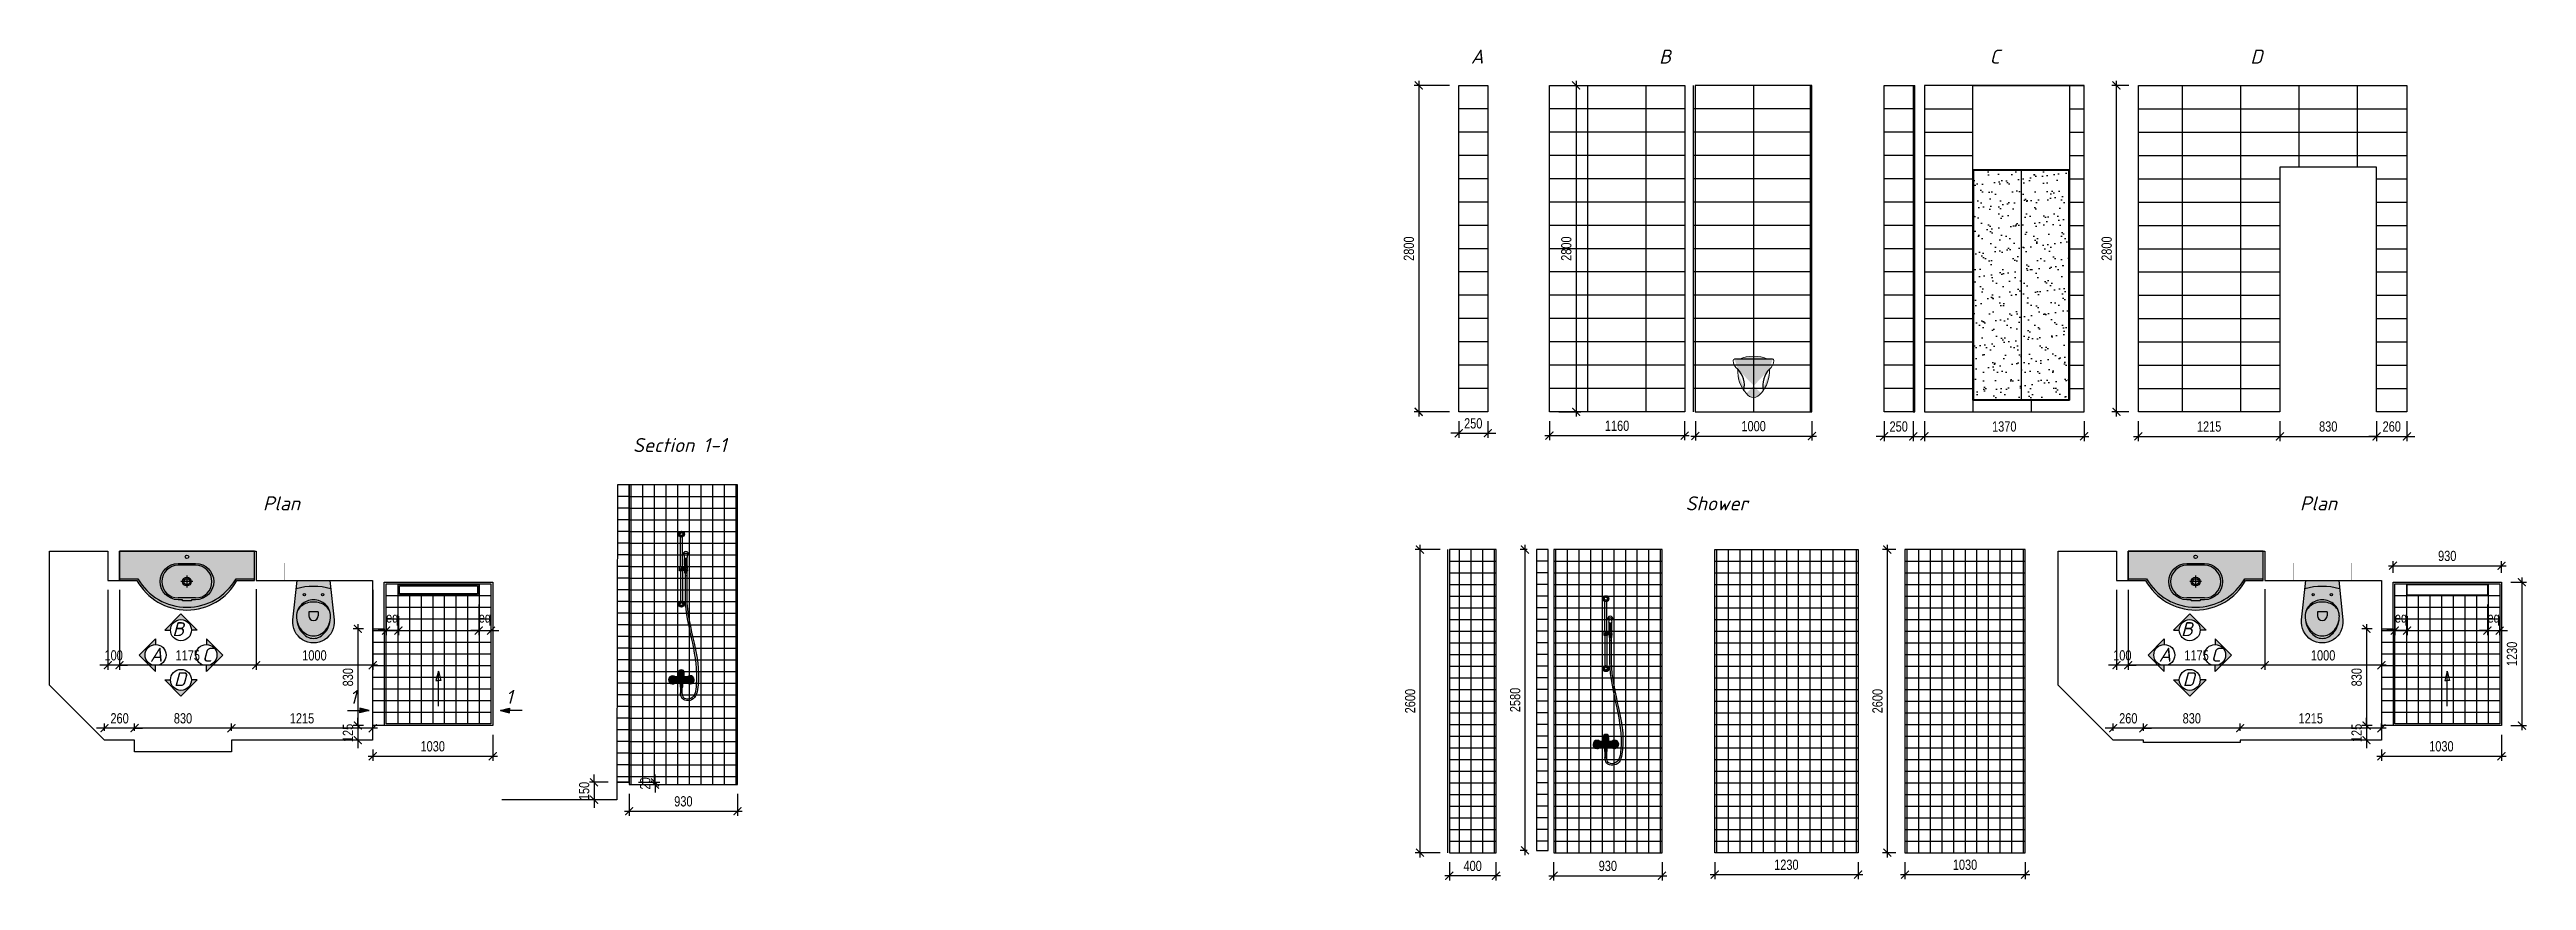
# Model space of a CAD drawing. Header units: metres. Extents: x -577923 to -19598, y 119734 to 247764.
# Drawn here: x -577923 to -556668, y 232302 to 239429 of the extents above; entities that cross this region are included whole.
import ezdxf

# ---------------------------------------------------------------- set-up
doc = ezdxf.new("R2010")
doc.units = ezdxf.units.M
for name, color, linetype in [('acces', 175, 'Continuous'), ('dim', 4, 'Continuous'), ('explication', 164, 'Continuous'), ('furniture', 34, 'Continuous'), ('k', 1, 'Continuous'), ('Sanitari', 144, 'Continuous'), ('wall', 5, 'Continuous')]:
    doc.layers.add(name, color=color, linetype=linetype)
doc.styles.add('ISO', font='isocpeui.ttf')
doc.styles.add('KOTE', font='romrust.shx', dxfattribs={"width": 0.8})
doc.dimstyles.new('scale 40', dxfattribs={"dimscale": 40, "dimtxt": 2.2, "dimasz": 1.7, "dimexe": 1, "dimexo": 2, "dimgap": 1, "dimtad": 1, "dimdec": 0, "dimzin": 9, "dimdsep": 46, "dimtxsty": 'KOTE', "dimblk": 'ARCHTICK', "dimcen": 0, "dimdle": 1, "dimclrd": 4, "dimclre": 4, "dimclrt": 3, "dimadec": 0, "dimazin": 0, "dimtfac": 0.666667, "dimtdec": 0, "dimtix": 1, "dimtmove": 2, "dimatfit": 0, "dimfxl": 1, "dimtvp": 1, "dimtolj": 1, "dimarcsym": 0})

msp = doc.modelspace()

# ---------------------------------------------------------------- texts
at = {"color": 0, "linetype": 'ByBlock', "char_height": 120, "width": 155.458, "style": 'ISO'}
for s, insert, attachment_point in [('B', (-576768.1, 234517.5), 3), ('B', (-559530.6, 234517.5), 3), ('A', (-577061.8, 234298.5), 1), ('C', (-576528.7, 234298.5), 3), ('A', (-559824.4, 234298.5), 1), ('C', (-559291.2, 234298.5), 3), ('D', (-576753, 233968.4), 9), ('D', (-559515.5, 233968.4), 9)]:
    msp.add_mtext(s, dxfattribs=dict(at, insert=insert, attachment_point=attachment_point))
at = {"layer": 'explication', "linetype": 'ByBlock', "char_height": 120, "attachment_point": 3, "style": 'ISO'}
for s, insert, width in [('A', (-565618.2, 239428.1), 155.458), ('B', (-564008.9, 239428.1), 155.458), ('C', (-561188.2, 239428.1), 155.458), ('D', (-558933.9, 239428.1), 155.458), ('Section 1-1', (-572113.4, 236096.3), 1661.997), ('Plan', (-575774.7, 235596.2), 155.458), ('Shower', (-563348.5, 235596.2), 155.458), ('Plan', (-558294.6, 235596.2), 155.458), ('1', (-575288.5, 233936.4), 155.458), ('1', (-573948.4, 233936.4), 155.458)]:
    msp.add_mtext(s, dxfattribs=dict(at, insert=insert, width=width))

# ---------------------------------------------------------------- blocks, each defined once
blk = doc.blocks.new('sh1')
h = blk.add_hatch(color=254)
edge = h.paths.add_edge_path()
edge.add_line((-25, -60), (-51, -60))
edge.add_arc((-75, -85), 34.9, 45.7844, 307.2458)
edge.add_arc((-16, 196), 311, 263.0302, 270.9485)
edge.add_line((-11, -115), (-11, -116))
edge.add_line((-11, -116), (-11, -117))
edge.add_line((-11, -117), (-11, -117))
edge.add_line((-11, -117), (-11, -147))
edge.add_line((-11, -147), (-8, -147))
edge.add_line((-8, -147), (-8, -197))
edge.add_line((-8, -197), (7, -197))
edge.add_line((7, -197), (7, -147))
edge.add_line((7, -147), (11, -147))
edge.add_line((11, -147), (11, -117))
edge.add_line((11, -117), (11, -117))
edge.add_line((11, -117), (11, -116))
edge.add_line((11, -116), (11, -115))
edge.add_arc((7, 363), 478, 270.4374, 275.5839)
edge.add_arc((75, -85), 35, 233.2395, 495.1531)
edge.add_line((50, -60), (25, -60))
edge.add_line((25, -60), (25, -55))
edge.add_arc((24, -55), 0.6, 0, 90)
edge.add_line((24, -55), (24, -55))
edge.add_line((24, -55), (24, -52))
edge.add_line((24, -52), (25, -52))
edge.add_line((25, -52), (25, -41))
edge.add_arc((-70, -41), 94.6, 0, 21.1942)
edge.add_arc((0, -30), 30, 51.6877, 128.3123)
edge.add_arc((70, -41), 94.6, 158.8058, 180)
edge.add_line((-25, -41), (-25, -52))
edge.add_line((-25, -52), (-24, -52))
edge.add_line((-24, -52), (-24, -55))
edge.add_line((-24, -55), (-24, -55))
edge.add_arc((-24, -55), 0.6, 90, 180)
edge.add_line((-25, -55), (-25, -60))
edge.add_line((-25, -60), (-25, -60))
at = {"color": 0}
for p, q in [((-9, 880, 26), (-9, 1141, 26)), ((9, 880, 26), (9, 1141, 26)), ((15, 880, 26), (-15, 880, 26)), ((-15, 850, 26), (-15, 880, 26)), ((15, 867, 26), (15, 880, 26)), ((15, 850, 26), (15, 860, 26)), ((24, 866, 26), (53, 866, 26)), ((24, 852, 26), (27, 852, 26)), ((27, 899, 26), (27, 956, 26)), ((27, 899, 26), (27, 956, 26)), ((27, 898, 26), (27, 955, 26)), ((27, 892, 26), (27, 886, 26)), ((27, 852, 26), (27, 866, 26)), ((27, 859, 26), (49, 859, 26)), ((27, 857, 26), (49, 857, 26)), ((27, 852, 26), (27, 846, 26)), ((28, 897, 26), (28, 954, 26)), ((29, 895, 26), (29, 953, 26)), ((31, 894, 26), (31, 952, 26)), ((32, 893, 26), (32, 952, 26)), ((34, 892, 26), (34, 951, 26)), ((36, 892, 26), (36, 950, 26)), ((38, 892, 26), (38, 950, 26)), ((40, 892, 26), (40, 950, 26)), ((42, 892, 26), (42, 951, 26)), ((44, 893, 26), (44, 951, 26)), ((45, 894, 26), (45, 952, 26)), ((47, 895, 26), (47, 953, 26)), ((48, 897, 26), (48, 954, 26)), ((49, 898, 26), (49, 955, 26)), ((49, 852, 26), (49, 866, 26)), ((53, 852, 26), (49, 852, 26)), ((49, 852, 26), (49, 846, 26)), ((50, 899, 26), (50, 956, 26)), ((50, 892, 26), (50, 886, 26)), ((15, 850, 26), (-15, 850, 26)), ((-9, 850, 26), (-9, 589, 26)), ((9, 850, 26), (9, 589, 26)), ((49, 846, 26), (27, 846, 26)), ((28, 844, 26), (28, 836, 26)), ((28, 844, 26), (48, 844, 26)), ((28, 842, 26), (48, 842, 26)), ((28, 842, 26), (34, 836, 26)), ((34, 842, 26), (28, 837, 26)), ((31, 842, 26), (28, 839, 26)), ((28, 839, 26), (32, 836, 26)), ((28, 837, 26), (29, 836, 26)), ((28, 836, 26), (28, 833, 26)), ((28, 836, 26), (48, 836, 26)), ((28, 833, 26), (48, 833, 26)), ((30, 846, 26), (30, 844, 26)), ((36, 842, 26), (30, 836, 26)), ((31, 842, 26), (37, 836, 26)), ((31, 833, 26), (31, 810, 26)), ((31, 810, 26), (46, 810, 26)), ((38, 842, 26), (32, 836, 26)), ((33, 842, 26), (39, 836, 26)), ((41, 842, 26), (35, 836, 26)), ((36, 842, 26), (41, 836, 26)), ((43, 842, 26), (37, 836, 26)), ((38, 842, 26), (44, 836, 26)), ((40, 842, 26), (46, 836, 26)), ((45, 842, 26), (40, 836, 26)), ((48, 842, 26), (42, 836, 26)), ((43, 842, 26), (48, 837, 26)), ((48, 839, 26), (44, 836, 26)), ((45, 842, 26), (48, 839, 26)), ((46, 846, 26), (46, 844, 26)), ((46, 833, 26), (46, 810, 26)), ((48, 837, 26), (47, 836, 26)), ((48, 844, 26), (48, 836, 26)), ((48, 836, 26), (48, 833, 26)), ((-77, -110, -24), (-54, -113)), ((77, -110, -24), (54, -113))]:
    blk.add_line(p, q, dxfattribs=at)
at = {"color": 0, "linetype": 'Continuous'}
for p, q in [((-75, -60, -24), (-25, -60)), ((-25, -60), (-25, -55)), ((-24, -52), (-9, -52)), ((-24, -55, 0), (-9, -55, 53)), ((-11, -116, 54), (0, -116, 65)), ((-11, -117, 54), (0, -117, 64)), ((-8, -147, 54), (7, -147, 54)), ((-6, -60, 53), (-6, -67, 53)), ((-6, -60, 53), (-6, -67, 53)), ((11, -116, 54), (0, -116, 65)), ((11, -117, 54), (0, -117, 64)), ((6, -60, 53), (6, -67, 53)), ((6, -60, 53), (6, -67, 53)), ((24, -52), (9, -52)), ((24, -55, 0), (9, -55, 53)), ((25, -60), (25, -55)), ((75, -60, -24), (25, -60))]:
    blk.add_line(p, q, dxfattribs=at)
at = {"color": 0, "elevation": 26}
blk.add_lwpolyline([(6, 868, 0.116815), (24, 867), (34, 876, -0.235006), (38, 865), (26, 859, 0.036333), (5, 860)], format="xyb", dxfattribs=at)
at = {"color": 0}
blk.add_lwpolyline([(-25, -60), (-51, -60, 2.180705), (-54, -113, 0.034564), (-11, -115), (-11, -116), (-11, -117), (-11, -117), (-11, -147), (-8, -147), (-8, -197), (7, -197), (7, -147), (11, -147), (11, -117), (11, -117), (11, -116), (11, -115, 0.02246), (54, -113, 2.19211), (50, -60), (25, -60), (25, -55, 0.414214), (24, -55), (24, -55), (24, -52), (25, -52), (25, -41, 0.092742), (19, -6, 0.347379), (-19, -6, 0.092742), (-25, -41), (-25, -52), (-24, -52), (-24, -55), (-24, -55, 0.414214), (-25, -55), (-25, -60)], format="xyb", close=True, dxfattribs=at)
at = {"color": 0, "linetype": 'Continuous', "elevation": 105}
for points in [[(-12, -97, -0.214884), (-10, -95, -0.061678), (-6, -94, -0.038113), (0, -94, -6.940055)], [(-12, -97), (-12, -106, 0.243997), (-10, -108, 0.085652), (0, -109, -5.044643)], [(12, -97, 0.214884), (10, -95, 0.061678), (6, -94, 0.038113), (0, -94, 6.940055)], [(12, -97), (12, -106, -0.243997), (10, -108, -0.085652), (0, -109, 5.044643)]]:
    blk.add_lwpolyline(points, format="xyb", dxfattribs=at)
at = {"color": 0}
for centre, radius in [((0, 1165, 26), 25.5), ((0, 1165, 26), 23.5), ((0, 1165, 26), 21.6), ((0, 1165, 26), 13), ((0, 1165, 26), 12.5), ((0, 565, 26), 25.5), ((0, 565, 26), 23.5), ((0, 565, 26), 21.6), ((0, 565, 26), 13), ((0, 565, 26), 12.5)]:
    blk.add_circle(centre, radius, dxfattribs=at)
at = {"color": 0, "linetype": 'Continuous'}
blk.add_circle((0, -53, 194), 9.02, dxfattribs=at)
blk.add_circle((0, -53, 194), 9.02, dxfattribs=at)
at = {"color": 0}
for centre, radius, start, end in [((0, 865, 26), 7.21, 27.4979, 312.9648), ((9, 864, 26), 5.66, 125.4308, 224.2573), ((38, 993, 26), 22.5, 359.1351, 180.8649), ((54, 872, 26), 30.7, 152.7727, 191.5996), ((47, 858, 26), 23.9, 162.3744, 196.7878), ((41, 868, 26), 17.2, 182.9748, 212.2311), ((-20, 973, 26), 47.1, 348.3571, 14.7477), ((28, 962, 26), 1.5, 143.1441, 216.8559), ((29, 960, 26), 2.8, 137.3065, 222.6935), ((28, 957, 26), 1.5, 143.1441, 216.8559), ((28, 898, 26), 1.5, 143.1441, 216.8559), ((29, 895, 26), 2.8, 137.3065, 222.6935), ((28, 893, 26), 1.5, 143.1441, 216.8559), ((38, 968, 26), 12.6, 203.4368, 336.5632), ((38, 967, 26), 12.9, 206.3551, 333.6449), ((38, 965, 26), 13.8, 213.1371, 326.8629), ((38, 965, 26), 14.6, 217.5398, 322.4602), ((38, 904, 26), 12.6, 203.4368, 336.5632), ((38, 903, 26), 12.9, 206.3551, 333.6449), ((38, 901, 26), 13.8, 213.1371, 326.8629), ((38, 901, 26), 14.6, 217.5398, 322.4602), ((38, 899, 26), 17.6, 229.0147, 310.9853), ((96, 973, 26), 47.1, 165.2523, 191.6429), ((48, 962, 26), 1.5, 323.1441, 36.8559), ((48, 960, 26), 2.8, 317.3065, 42.6935), ((48, 957, 26), 1.5, 323.1441, 36.8559), ((48, 898, 26), 1.5, 323.1441, 36.8559), ((48, 895, 26), 2.8, 317.3065, 42.6935), ((48, 893, 26), 1.5, 323.1441, 36.8559), ((22, 872, 26), 30.7, 348.4004, 27.2273), ((30, 858, 26), 23.9, 343.2122, 17.6256)]:
    blk.add_arc(centre, radius, start, end, dxfattribs=at)
at = {"color": 0, "linetype": 'Continuous'}
for centre, radius, start, end in [((-75, -85, -24), 25, 90, 264.932), ((-5, -87), 31.1, 130.9224, 246.3988), ((-2, -88, 53), 23.3, 98.7231, 276.0496), ((-2, 4, 16), 39.2, 241.6095, 273.1399), ((-15, -88, 145), 5.39, 119.4694, 172.9594), ((-5, -85, 145), 15.1, 186.7972, 242.3325), ((0, -110, 145), 31.7, 89.7847, 122.7624), ((-1, -131, 114), 28.5, 87.8933, 109.2005), ((0, -47, 53), 20.5, 252.9833, 287.0167), ((0, -47, 53), 20.5, 252.9833, 287.0167), ((0, -43, 26), 3.01, 322.143, 217.7226), ((0, -43, 26), 3.01, 322.2774, 217.857), ((2, 4, 16), 39.2, 266.8601, 298.3905), ((2, -88, 53), 23.3, 263.9504, 81.2769), ((0, -110, 145), 31.7, 57.2376, 90.2153), ((1, -131, 114), 28.5, 70.7995, 92.1067), ((5, -85, 145), 15.1, 297.6675, 353.2028), ((5, -87), 31.1, 293.6012, 49.0776), ((15, -88, 145), 5.39, 7.0406, 60.5306), ((75, -85, -24), 25, 275.068, 90)]:
    blk.add_arc(centre, radius, start, end, dxfattribs=at)
at = {"color": 0}
blk.add_ellipse((38, 993, 26), major_axis=(22.5, 0), ratio=0.41087, dxfattribs=at)
blk.add_open_spline([(60, 993, 26), (60, 993, 26), (60, 993, 26), (59, 994, 26), (59, 995, 26), (58, 996, 26), (58, 996, 26), (56, 997, 26), (56, 997, 26), (53, 998, 26), (51, 999, 26), (46, 1000, 26), (44, 1001, 26), (38, 1001, 26), (36, 1001, 26), (30, 1000, 26), (28, 1000, 26), (24, 999, 26), (22, 998, 26), (20, 997, 26), (19, 996, 26), (18, 995, 26), (17, 995, 26), (17, 994, 26), (17, 993, 26), (17, 992, 26), (17, 992, 26), (17, 991, 26), (17, 991, 26), (18, 990, 26), (19, 989, 26), (20, 988, 26), (21, 988, 26), (24, 987, 26), (26, 986, 26), (30, 985, 26), (32, 985, 26), (37, 984, 26), (39, 984, 26), (44, 985, 26), (46, 985, 26), (50, 986, 26), (52, 986, 26), (55, 988, 26), (56, 988, 26), (58, 989, 26), (58, 990, 26), (59, 991, 26), (59, 991, 26), (60, 992, 26), (60, 992, 26), (60, 993, 26)], degree=3, knots=[0, 0, 0, 0, 0.173364, 0.173364, 0.346729, 0.346729, 0.520093, 0.520093, 0.693457, 0.693457, 1.064534, 1.064534, 1.43561, 1.43561, 1.806687, 1.806687, 2.177763, 2.177763, 2.473777, 2.473777, 2.716096, 2.716096, 2.912155, 2.912155, 3.108214, 3.108214, 3.304273, 3.304273, 3.500332, 3.500332, 3.696391, 3.696391, 3.89245, 3.89245, 4.214099, 4.214099, 4.535747, 4.535747, 4.857395, 4.857395, 5.179044, 5.179044, 5.500692, 5.500692, 5.765283, 5.765283, 5.978386, 5.978386, 6.156298, 6.156298, 6.283185, 6.283185, 6.283185, 6.283185], dxfattribs=at)
for points in [[(46, 810, 26), (46, 688, 26), (46, 644, 26), (46, 622, 26), (109, 228), (143, -129), (88, -257, 0), (30, -259), (7, -245, 0), (-8, -197)], [(31, 810, 26), (31, 688, 26), (31, 644, 26), (31, 622, 26), (94, 228), (128, -129), (81, -244), (26, -244), (21, -240, 0), (7, -197)]]:
    blk.add_spline(points, degree=3, dxfattribs=at)
blk = doc.blocks.new('_ArchTick')
at = {"color": 0, "linetype": 'ByBlock', "const_width": 0.15}
blk.add_lwpolyline([(-0.5, -0.5), (0.5, 0.5)], dxfattribs=at)
blk = doc.blocks.new('*D935')
at = {"layer": 'Defpoints', "color": 0, "linetype": 'ByBlock', "transparency": 16777216}
for p in [(-572949, 233124), (-572019, 233124), (-572019, 232896)]:
    blk.add_point(p, dxfattribs=at)
at = {"layer": 'dim', "color": 4, "linetype": 'ByBlock', "lineweight": -2, "transparency": 16777216}
for p, q in [((-572949, 233044), (-572949, 232856)), ((-572019, 233044), (-572019, 232856)), ((-572989, 232896), (-571979, 232896))]:
    blk.add_line(p, q, dxfattribs=at)
at = {"layer": 'dim', "color": 4, "linetype": 'ByBlock', "lineweight": -2, "transparency": 16777216, "xscale": 68, "yscale": 68, "zscale": 68, "rotation": 180}
blk.add_blockref('_ArchTick', (-572949, 232896), dxfattribs=at)
at = {"layer": 'dim', "color": 4, "linetype": 'ByBlock', "lineweight": -2, "transparency": 16777216, "xscale": 68, "yscale": 68, "zscale": 68}
blk.add_blockref('_ArchTick', (-572019, 232896), dxfattribs=at)
at = {"layer": 'dim', "color": 3, "linetype": 'ByBlock', "transparency": 16777216, "insert": (-572484, 232980), "char_height": 88, "attachment_point": 5, "style": 'KOTE'}
blk.add_mtext('\\A1;930', dxfattribs=at)
blk = doc.blocks.new('*D938')
at = {"layer": 'Defpoints', "color": 0, "linetype": 'ByBlock', "transparency": 16777216}
for p in [(-573251, 232994), (-573054, 232994), (-573049, 233144)]:
    blk.add_point(p, dxfattribs=at)
at = {"layer": 'dim', "color": 4, "linetype": 'ByBlock', "lineweight": -2, "transparency": 16777216}
for p, q in [((-573251, 233144), (-573251, 233212)), ((-573129, 233144), (-573291, 233144)), ((-573134, 232994), (-573291, 232994)), ((-573251, 233144), (-573251, 232994)), ((-573251, 232994), (-573251, 232926))]:
    blk.add_line(p, q, dxfattribs=at)
at = {"layer": 'dim', "color": 4, "linetype": 'ByBlock', "lineweight": -2, "transparency": 16777216, "xscale": 68, "yscale": 68, "zscale": 68}
for p, rotation in [((-573251, 233144), 270), ((-573251, 232994), 90)]:
    blk.add_blockref('_ArchTick', p, dxfattribs=dict(at, rotation=rotation))
at = {"layer": 'dim', "color": 3, "linetype": 'ByBlock', "transparency": 16777216, "insert": (-573335, 233069), "char_height": 88, "attachment_point": 5, "rotation": 90, "style": 'KOTE'}
blk.add_mtext('\\A1;150', dxfattribs=at)
blk = doc.blocks.new('*D939')
at = {"layer": 'Defpoints', "color": 0, "linetype": 'ByBlock', "transparency": 16777216}
for p in [(-572949, 233144), (-572949, 233124), (-572727, 233124)]:
    blk.add_point(p, dxfattribs=at)
at = {"layer": 'dim', "color": 4, "linetype": 'ByBlock', "lineweight": -2, "transparency": 16777216}
for p, q in [((-572727, 233144), (-572727, 233212)), ((-572869, 233144), (-572687, 233144)), ((-572869, 233124), (-572687, 233124)), ((-572727, 233144), (-572727, 233124)), ((-572727, 233124), (-572727, 233056))]:
    blk.add_line(p, q, dxfattribs=at)
at = {"layer": 'dim', "color": 4, "linetype": 'ByBlock', "lineweight": -2, "transparency": 16777216, "xscale": 68, "yscale": 68, "zscale": 68}
for p, rotation in [((-572727, 233144), 270), ((-572727, 233124), 90)]:
    blk.add_blockref('_ArchTick', p, dxfattribs=dict(at, rotation=rotation))
at = {"layer": 'dim', "color": 3, "linetype": 'ByBlock', "transparency": 16777216, "insert": (-572811, 233134), "char_height": 88, "attachment_point": 5, "rotation": 90, "style": 'KOTE'}
blk.add_mtext('\\A1;20', dxfattribs=at)
blk = doc.blocks.new('*D945')
at = {"layer": 'Defpoints', "color": 0, "linetype": 'ByBlock', "transparency": 16777216}
for p in [(-576363, 233608), (-576363, 233505), (-575150, 233505)]:
    blk.add_point(p, dxfattribs=at)
at = {"layer": 'dim', "color": 4, "linetype": 'ByBlock', "lineweight": -2, "transparency": 16777216}
for p, q in [((-575110, 233608), (-576403, 233608)), ((-576363, 233585), (-576363, 233648)), ((-575150, 233585), (-575150, 233648))]:
    blk.add_line(p, q, dxfattribs=at)
at = {"layer": 'dim', "color": 4, "linetype": 'ByBlock', "lineweight": -2, "transparency": 16777216, "xscale": 68, "yscale": 68, "zscale": 68, "rotation": 180}
blk.add_blockref('_ArchTick', (-576363, 233608), dxfattribs=at)
at = {"layer": 'dim', "color": 4, "linetype": 'ByBlock', "lineweight": -2, "transparency": 16777216, "xscale": 68, "yscale": 68, "zscale": 68}
blk.add_blockref('_ArchTick', (-575150, 233608), dxfattribs=at)
at = {"layer": 'dim', "color": 3, "linetype": 'ByBlock', "transparency": 16777216, "insert": (-575757, 233692), "char_height": 88, "attachment_point": 5, "style": 'KOTE'}
blk.add_mtext('\\A1;1215', dxfattribs=at)
blk = doc.blocks.new('*D946')
at = {"layer": 'Defpoints', "color": 0, "linetype": 'ByBlock', "transparency": 16777216}
for p in [(-577451, 233608), (-577451, 233505), (-577193, 233505)]:
    blk.add_point(p, dxfattribs=at)
at = {"layer": 'dim', "color": 4, "linetype": 'ByBlock', "lineweight": -2, "transparency": 16777216}
for p, q in [((-577451, 233608), (-577519, 233608)), ((-577451, 233585), (-577451, 233648)), ((-577193, 233608), (-577451, 233608)), ((-577193, 233585), (-577193, 233648)), ((-577193, 233608), (-577125, 233608))]:
    blk.add_line(p, q, dxfattribs=at)
at = {"layer": 'dim', "color": 4, "linetype": 'ByBlock', "lineweight": -2, "transparency": 16777216, "xscale": 68, "yscale": 68, "zscale": 68}
blk.add_blockref('_ArchTick', (-577451, 233608), dxfattribs=at)
at = {"layer": 'dim', "color": 4, "linetype": 'ByBlock', "lineweight": -2, "transparency": 16777216, "xscale": 68, "yscale": 68, "zscale": 68, "rotation": 180}
blk.add_blockref('_ArchTick', (-577193, 233608), dxfattribs=at)
at = {"layer": 'dim', "color": 3, "linetype": 'ByBlock', "transparency": 16777216, "insert": (-577322, 233692), "char_height": 88, "attachment_point": 5, "style": 'KOTE'}
blk.add_mtext('\\A1;260', dxfattribs=at)
blk = doc.blocks.new('v1')
h = blk.add_hatch(color=254)
edge = h.paths.add_edge_path()
edge.add_line((-141, 0), (141, 0))
edge.add_line((141, 0), (177, -339))
edge.add_arc((0, -358), 178, -185.9454, 5.9454, ccw=False)
edge.add_line((-177, -339), (-141, 0))
at = {"color": 0}
for p, q in [((41, -270), (-41, -270)), ((-41, -270), (-41, -303)), ((41, -270), (41, -303))]:
    blk.add_line(p, q, dxfattribs=at)
blk.add_lwpolyline([(-141, 0), (141, 0), (177, -339, -1.109549), (-177, -339), (-141, 0)], format="xyb", dxfattribs=at)
for centre in [(-78, -123), (78, -123)]:
    blk.add_circle(centre, 9.95, dxfattribs=at)
for centre, radius, start, end in [((0, -615), 564, 74.7124, 105.2876), ((-9, -307), 138, 133.1854, 156.1873), ((-9, -307), 138, 133.1854, 156.1873), ((-3, -313), 146, 111.2448, 133.1854), ((-3, -313), 146, 111.2448, 133.1854), ((-10, -335), 149, 108.5391, 128.9942), ((0, -322), 156, 90, 111.2448), ((0, -322), 156, 90, 111.2448), ((0, -365), 180, 90, 108.5391), ((0, -322), 156, 68.7552, 90), ((0, -322), 156, 68.7552, 90), ((0, -365), 180, 71.4609, 90), ((3, -313), 146, 46.8146, 68.7552), ((3, -313), 146, 46.8146, 68.7552), ((10, -335), 149, 51.0058, 71.4609), ((9, -307), 138, 23.8127, 46.8146), ((9, -307), 138, 23.8127, 46.8146), ((-17, -303), 129, 156.1873, 180), ((-17, -303), 129, 156.1873, 180), ((-50, -303), 96.8, 152.905, 180), ((109, -303), 256, 180, 197.3785), ((55, -303), 202, 180, 199.4203), ((55, -303), 202, 180, 199.4203), ((-26, -315), 124, 128.9942, 152.905), ((28, -313), 173, 199.4203, 220.4025), ((28, -313), 173, 199.4203, 220.4025), ((56, -320), 200, 197.3785, 217.0738), ((11, -327), 151, 220.4025, 244.0498), ((11, -327), 151, 220.4025, 244.0498), ((0, -303), 41.2, 180, 0), ((-11, -327), 151, 295.9502, 319.5975), ((-11, -327), 151, 295.9502, 319.5975), ((26, -315), 124, 27.095, 51.0058), ((-28, -313), 173, 319.5975, 340.5797), ((-28, -313), 173, 319.5975, 340.5797), ((-56, -320), 200, 322.9262, 342.6215), ((-109, -303), 256, 342.6215, 0), ((-55, -303), 202, 340.5797, 0), ((-55, -303), 202, 340.5797, 0), ((17, -303), 129, 0, 23.8127), ((17, -303), 129, 0, 23.8127), ((50, -303), 96.8, 0, 27.095), ((22, -346), 157, 217.0738, 241.268), ((0, -350), 125, 244.0498, 270), ((0, -350), 125, 244.0498, 270), ((0, -385), 112, 241.268, 270), ((0, -350), 125, 270, 295.9502), ((0, -350), 125, 270, 295.9502), ((0, -385), 112, 270, 298.732), ((-22, -346), 157, 298.732, 322.9262)]:
    blk.add_arc(centre, radius, start, end, dxfattribs=at)
blk = doc.blocks.new('*D941')
at = {"layer": 'Defpoints', "color": 0, "linetype": 'ByBlock', "transparency": 16777216}
for p in [(-574120, 233630), (-575150, 233505), (-574120, 233368)]:
    blk.add_point(p, dxfattribs=at)
at = {"layer": 'dim', "color": 4, "linetype": 'ByBlock', "lineweight": -2, "transparency": 16777216}
for p, q in [((-575150, 233425), (-575150, 233328)), ((-574120, 233550), (-574120, 233328)), ((-575190, 233368), (-574080, 233368))]:
    blk.add_line(p, q, dxfattribs=at)
at = {"layer": 'dim', "color": 4, "linetype": 'ByBlock', "lineweight": -2, "transparency": 16777216, "xscale": 68, "yscale": 68, "zscale": 68, "rotation": 180}
blk.add_blockref('_ArchTick', (-575150, 233368), dxfattribs=at)
at = {"layer": 'dim', "color": 4, "linetype": 'ByBlock', "lineweight": -2, "transparency": 16777216, "xscale": 68, "yscale": 68, "zscale": 68}
blk.add_blockref('_ArchTick', (-574120, 233368), dxfattribs=at)
at = {"layer": 'dim', "color": 3, "linetype": 'ByBlock', "transparency": 16777216, "insert": (-574635, 233452), "char_height": 88, "attachment_point": 5, "style": 'KOTE'}
blk.add_mtext('\\A1;1030', dxfattribs=at)
blk = doc.blocks.new('*D947')
at = {"layer": 'Defpoints', "color": 0, "linetype": 'ByBlock', "transparency": 16777216}
for p in [(-576150, 234879), (-575150, 234875), (-576150, 234148)]:
    blk.add_point(p, dxfattribs=at)
at = {"layer": 'dim', "color": 4, "linetype": 'ByBlock', "lineweight": -2, "transparency": 16777216}
for p, q in [((-576150, 234799), (-576150, 234108)), ((-575150, 234795), (-575150, 234108)), ((-575110, 234148), (-576190, 234148))]:
    blk.add_line(p, q, dxfattribs=at)
at = {"layer": 'dim', "color": 4, "linetype": 'ByBlock', "lineweight": -2, "transparency": 16777216, "xscale": 68, "yscale": 68, "zscale": 68, "rotation": 180}
blk.add_blockref('_ArchTick', (-576150, 234148), dxfattribs=at)
at = {"layer": 'dim', "color": 4, "linetype": 'ByBlock', "lineweight": -2, "transparency": 16777216, "xscale": 68, "yscale": 68, "zscale": 68}
blk.add_blockref('_ArchTick', (-575150, 234148), dxfattribs=at)
at = {"layer": 'dim', "color": 3, "linetype": 'ByBlock', "transparency": 16777216, "insert": (-575650, 234232), "char_height": 88, "attachment_point": 5, "style": 'KOTE'}
blk.add_mtext('\\A1;1000', dxfattribs=at)
blk = doc.blocks.new('*D948')
at = {"layer": 'Defpoints', "color": 0, "linetype": 'ByBlock', "transparency": 16777216}
for p in [(-577323, 234875), (-576150, 234875), (-577323, 234148)]:
    blk.add_point(p, dxfattribs=at)
at = {"layer": 'dim', "color": 4, "linetype": 'ByBlock', "lineweight": -2, "transparency": 16777216}
for p, q in [((-577323, 234795), (-577323, 234108)), ((-576150, 234795), (-576150, 234108)), ((-576110, 234148), (-577363, 234148))]:
    blk.add_line(p, q, dxfattribs=at)
at = {"layer": 'dim', "color": 4, "linetype": 'ByBlock', "lineweight": -2, "transparency": 16777216, "xscale": 68, "yscale": 68, "zscale": 68, "rotation": 180}
blk.add_blockref('_ArchTick', (-577323, 234148), dxfattribs=at)
at = {"layer": 'dim', "color": 4, "linetype": 'ByBlock', "lineweight": -2, "transparency": 16777216, "xscale": 68, "yscale": 68, "zscale": 68}
blk.add_blockref('_ArchTick', (-576150, 234148), dxfattribs=at)
at = {"layer": 'dim', "color": 3, "linetype": 'ByBlock', "transparency": 16777216, "insert": (-576737, 234232), "char_height": 88, "attachment_point": 5, "style": 'KOTE'}
blk.add_mtext('\\A1;1175', dxfattribs=at)
blk = doc.blocks.new('*D949')
at = {"layer": 'Defpoints', "color": 0, "linetype": 'ByBlock', "transparency": 16777216}
for p in [(-577423, 234875), (-577323, 234875), (-577423, 234148)]:
    blk.add_point(p, dxfattribs=at)
at = {"layer": 'dim', "color": 4, "linetype": 'ByBlock', "lineweight": -2, "transparency": 16777216}
for p, q in [((-577423, 234795), (-577423, 234108)), ((-577323, 234795), (-577323, 234108)), ((-577423, 234148), (-577491, 234148)), ((-577323, 234148), (-577423, 234148)), ((-577323, 234148), (-577255, 234148))]:
    blk.add_line(p, q, dxfattribs=at)
at = {"layer": 'dim', "color": 4, "linetype": 'ByBlock', "lineweight": -2, "transparency": 16777216, "xscale": 68, "yscale": 68, "zscale": 68}
blk.add_blockref('_ArchTick', (-577423, 234148), dxfattribs=at)
at = {"layer": 'dim', "color": 4, "linetype": 'ByBlock', "lineweight": -2, "transparency": 16777216, "xscale": 68, "yscale": 68, "zscale": 68, "rotation": 180}
blk.add_blockref('_ArchTick', (-577323, 234148), dxfattribs=at)
at = {"layer": 'dim', "color": 3, "linetype": 'ByBlock', "transparency": 16777216, "insert": (-577373, 234232), "char_height": 88, "attachment_point": 5, "style": 'KOTE'}
blk.add_mtext('\\A1;100', dxfattribs=at)
blk = doc.blocks.new('*D942')
at = {"layer": 'Defpoints', "color": 0, "linetype": 'ByBlock', "transparency": 16777216}
for p in [(-575150, 233630), (-575278, 233505), (-575150, 233505)]:
    blk.add_point(p, dxfattribs=at)
at = {"layer": 'dim', "color": 4, "linetype": 'ByBlock', "lineweight": -2, "transparency": 16777216}
for p, q in [((-575230, 233630), (-575318, 233630)), ((-575278, 233630), (-575278, 233698)), ((-575278, 233630), (-575278, 233505)), ((-575230, 233505), (-575318, 233505)), ((-575278, 233505), (-575278, 233437))]:
    blk.add_line(p, q, dxfattribs=at)
at = {"layer": 'dim', "color": 4, "linetype": 'ByBlock', "lineweight": -2, "transparency": 16777216, "xscale": 68, "yscale": 68, "zscale": 68}
for p, rotation in [((-575278, 233630), 270), ((-575278, 233505), 90)]:
    blk.add_blockref('_ArchTick', p, dxfattribs=dict(at, rotation=rotation))
at = {"layer": 'dim', "color": 3, "linetype": 'ByBlock', "transparency": 16777216, "insert": (-575362, 233567), "char_height": 88, "attachment_point": 5, "rotation": 90, "style": 'KOTE'}
blk.add_mtext('\\A1;125', dxfattribs=at)
blk = doc.blocks.new('*D950')
at = {"layer": 'Defpoints', "color": 0, "linetype": 'ByBlock', "transparency": 16777216}
for p in [(-577193, 233608), (-577193, 233505), (-576363, 233505)]:
    blk.add_point(p, dxfattribs=at)
at = {"layer": 'dim', "color": 4, "linetype": 'ByBlock', "lineweight": -2, "transparency": 16777216}
for p, q in [((-576323, 233608), (-577233, 233608)), ((-577193, 233585), (-577193, 233648)), ((-576363, 233585), (-576363, 233648))]:
    blk.add_line(p, q, dxfattribs=at)
at = {"layer": 'dim', "color": 4, "linetype": 'ByBlock', "lineweight": -2, "transparency": 16777216, "xscale": 68, "yscale": 68, "zscale": 68, "rotation": 180}
blk.add_blockref('_ArchTick', (-577193, 233608), dxfattribs=at)
at = {"layer": 'dim', "color": 4, "linetype": 'ByBlock', "lineweight": -2, "transparency": 16777216, "xscale": 68, "yscale": 68, "zscale": 68}
blk.add_blockref('_ArchTick', (-576363, 233608), dxfattribs=at)
at = {"layer": 'dim', "color": 3, "linetype": 'ByBlock', "transparency": 16777216, "insert": (-576778, 233692), "char_height": 88, "attachment_point": 5, "style": 'KOTE'}
blk.add_mtext('\\A1;830', dxfattribs=at)
blk = doc.blocks.new('*D944')
at = {"layer": 'Defpoints', "color": 0, "linetype": 'ByBlock', "transparency": 16777216}
for p in [(-575150, 234460), (-575278, 233630), (-575150, 233630)]:
    blk.add_point(p, dxfattribs=at)
at = {"layer": 'dim', "color": 4, "linetype": 'ByBlock', "lineweight": -2, "transparency": 16777216}
for p, q in [((-575230, 234460), (-575318, 234460)), ((-575278, 234500), (-575278, 233590)), ((-575230, 233630), (-575318, 233630))]:
    blk.add_line(p, q, dxfattribs=at)
at = {"layer": 'dim', "color": 4, "linetype": 'ByBlock', "lineweight": -2, "transparency": 16777216, "xscale": 68, "yscale": 68, "zscale": 68}
for p, rotation in [((-575278, 234460), 90), ((-575278, 233630), 270)]:
    blk.add_blockref('_ArchTick', p, dxfattribs=dict(at, rotation=rotation))
at = {"layer": 'dim', "color": 3, "linetype": 'ByBlock', "transparency": 16777216, "insert": (-575362, 234045), "char_height": 88, "attachment_point": 5, "rotation": 90, "style": 'KOTE'}
blk.add_mtext('\\A1;830', dxfattribs=at)
blk = doc.blocks.new('*D943')
at = {"layer": 'Defpoints', "color": 0, "linetype": 'ByBlock', "transparency": 16777216}
for p in [(-574240, 234750), (-574135, 234645), (-574135, 234445)]:
    blk.add_point(p, dxfattribs=at)
at = {"layer": 'dim', "color": 4, "linetype": 'ByBlock', "lineweight": -2, "transparency": 16777216}
for p, q in [((-574240, 234670), (-574240, 234405)), ((-574240, 234445), (-574308, 234445)), ((-574240, 234445), (-574135, 234445)), ((-574135, 234565), (-574135, 234405)), ((-574135, 234445), (-574067, 234445))]:
    blk.add_line(p, q, dxfattribs=at)
at = {"layer": 'dim', "color": 4, "linetype": 'ByBlock', "lineweight": -2, "transparency": 16777216, "xscale": 68, "yscale": 68, "zscale": 68}
blk.add_blockref('_ArchTick', (-574240, 234445), dxfattribs=at)
at = {"layer": 'dim', "color": 4, "linetype": 'ByBlock', "lineweight": -2, "transparency": 16777216, "xscale": 68, "yscale": 68, "zscale": 68, "rotation": 180}
blk.add_blockref('_ArchTick', (-574135, 234445), dxfattribs=at)
at = {"layer": 'dim', "color": 3, "linetype": 'ByBlock', "transparency": 16777216, "insert": (-574188, 234544), "char_height": 88, "attachment_point": 5, "style": 'KOTE'}
blk.add_mtext('\\A1;eq', dxfattribs=at)
blk = doc.blocks.new('*D940')
at = {"layer": 'Defpoints', "color": 0, "linetype": 'ByBlock', "transparency": 16777216}
for p in [(-575035, 234645), (-575035, 234445), (-574930, 234650)]:
    blk.add_point(p, dxfattribs=at)
at = {"layer": 'dim', "color": 4, "linetype": 'ByBlock', "lineweight": -2, "transparency": 16777216}
for p, q in [((-575035, 234445), (-575103, 234445)), ((-575035, 234565), (-575035, 234405)), ((-574930, 234445), (-575035, 234445)), ((-574930, 234570), (-574930, 234405)), ((-574930, 234445), (-574862, 234445))]:
    blk.add_line(p, q, dxfattribs=at)
at = {"layer": 'dim', "color": 4, "linetype": 'ByBlock', "lineweight": -2, "transparency": 16777216, "xscale": 68, "yscale": 68, "zscale": 68}
blk.add_blockref('_ArchTick', (-575035, 234445), dxfattribs=at)
at = {"layer": 'dim', "color": 4, "linetype": 'ByBlock', "lineweight": -2, "transparency": 16777216, "xscale": 68, "yscale": 68, "zscale": 68, "rotation": 180}
blk.add_blockref('_ArchTick', (-574930, 234445), dxfattribs=at)
at = {"layer": 'dim', "color": 3, "linetype": 'ByBlock', "transparency": 16777216, "insert": (-574983, 234544), "char_height": 88, "attachment_point": 5, "style": 'KOTE'}
blk.add_mtext('\\A1;eq', dxfattribs=at)
blk = doc.blocks.new('*D861')
at = {"layer": 'Defpoints', "color": 0, "linetype": 'ByBlock', "transparency": 16777216}
for p in [(-559125, 233608), (-559125, 233505), (-557913, 233505)]:
    blk.add_point(p, dxfattribs=at)
at = {"layer": 'explication', "color": 4, "linetype": 'ByBlock', "lineweight": -2, "transparency": 16777216}
for p, q in [((-557873, 233608), (-559165, 233608)), ((-559125, 233585), (-559125, 233648)), ((-557913, 233585), (-557913, 233648))]:
    blk.add_line(p, q, dxfattribs=at)
at = {"layer": 'explication', "color": 4, "linetype": 'ByBlock', "lineweight": -2, "transparency": 16777216, "xscale": 68, "yscale": 68, "zscale": 68, "rotation": 180}
blk.add_blockref('_ArchTick', (-559125, 233608), dxfattribs=at)
at = {"layer": 'explication', "color": 4, "linetype": 'ByBlock', "lineweight": -2, "transparency": 16777216, "xscale": 68, "yscale": 68, "zscale": 68}
blk.add_blockref('_ArchTick', (-557913, 233608), dxfattribs=at)
at = {"layer": 'explication', "color": 3, "linetype": 'ByBlock', "transparency": 16777216, "insert": (-558519, 233692), "char_height": 88, "attachment_point": 5, "style": 'KOTE'}
blk.add_mtext('\\A1;1215', dxfattribs=at)
blk = doc.blocks.new('*D862')
at = {"layer": 'Defpoints', "color": 0, "linetype": 'ByBlock', "transparency": 16777216}
for p in [(-560214, 233608), (-560214, 233505), (-559955, 233505)]:
    blk.add_point(p, dxfattribs=at)
at = {"layer": 'explication', "color": 4, "linetype": 'ByBlock', "lineweight": -2, "transparency": 16777216}
for p, q in [((-560214, 233608), (-560282, 233608)), ((-560214, 233585), (-560214, 233648)), ((-559955, 233608), (-560214, 233608)), ((-559955, 233585), (-559955, 233648)), ((-559955, 233608), (-559887, 233608))]:
    blk.add_line(p, q, dxfattribs=at)
at = {"layer": 'explication', "color": 4, "linetype": 'ByBlock', "lineweight": -2, "transparency": 16777216, "xscale": 68, "yscale": 68, "zscale": 68}
blk.add_blockref('_ArchTick', (-560214, 233608), dxfattribs=at)
at = {"layer": 'explication', "color": 4, "linetype": 'ByBlock', "lineweight": -2, "transparency": 16777216, "xscale": 68, "yscale": 68, "zscale": 68, "rotation": 180}
blk.add_blockref('_ArchTick', (-559955, 233608), dxfattribs=at)
at = {"layer": 'explication', "color": 3, "linetype": 'ByBlock', "transparency": 16777216, "insert": (-560085, 233692), "char_height": 88, "attachment_point": 5, "style": 'KOTE'}
blk.add_mtext('\\A1;260', dxfattribs=at)
blk = doc.blocks.new('унитаз 1')
h = blk.add_hatch(color=254)
edge = h.paths.add_edge_path()
edge.add_arc((-157, -99), 295, -41.2696, 2.701, ccw=False)
edge.add_arc((0, -252), 75.9, 214.7567, 327.1857, ccw=False)
edge.add_arc((154, -101), 290, 176.9349, 221.9911, ccw=False)
edge.add_arc((-88, -13), 86.9, 180.1694, 236.0631, ccw=False)
edge.add_arc((-163, -12), 12.2, 90, 185.0327, ccw=False)
edge.add_arc((-143, -1311), 1311, 89.1394, 90.8606, ccw=False)
edge.add_arc((0, -284), 309, 66.5229, 113.4771, ccw=False)
edge.add_arc((143, -177581), 177581, 89.99365, 90.00635, ccw=False)
edge.add_arc((164, -11), 11.1, -11.2315, 96.1988, ccw=False)
edge.add_arc((73, -5), 102, 308.7827, 355.4038, ccw=False)
blk.add_line((163, 0), (-163, 0))
at = {"color": 0, "lineweight": 0}
blk.add_lwpolyline([(137, -85, -0.194247), (64, -293, -0.534113), (-62, -295, -0.199167), (-136, -85, -0.248836), (-175, -13, -0.440181), (-163, 0, -0.00751), (-123, 0, -0.207792), (123, 0, -0.000055), (163, 0, -0.506399), (175, -13, -0.206276), (137, -85, 0.553844)], format="xyb", dxfattribs=at)
for centre, start, end in [((-281, -226), 347.9547, 44.3407), ((281, -226), 135.6593, 192.0453)]:
    blk.add_arc(centre, 202, start, end)
blk = doc.blocks.new('*D864')
at = {"layer": 'Defpoints', "color": 0, "linetype": 'ByBlock', "transparency": 16777216}
for p in [(-565052, 236321), (-563892, 236321), (-563892, 236117)]:
    blk.add_point(p, dxfattribs=at)
at = {"layer": 'dim', "color": 4, "linetype": 'ByBlock', "lineweight": -2, "transparency": 16777216}
for p, q in [((-565052, 236241), (-565052, 236077)), ((-563892, 236241), (-563892, 236077)), ((-565092, 236117), (-563852, 236117))]:
    blk.add_line(p, q, dxfattribs=at)
at = {"layer": 'dim', "color": 4, "linetype": 'ByBlock', "lineweight": -2, "transparency": 16777216, "xscale": 68, "yscale": 68, "zscale": 68, "rotation": 180}
blk.add_blockref('_ArchTick', (-565052, 236117), dxfattribs=at)
at = {"layer": 'dim', "color": 4, "linetype": 'ByBlock', "lineweight": -2, "transparency": 16777216, "xscale": 68, "yscale": 68, "zscale": 68}
blk.add_blockref('_ArchTick', (-563892, 236117), dxfattribs=at)
at = {"layer": 'dim', "color": 3, "linetype": 'ByBlock', "transparency": 16777216, "insert": (-564472, 236201), "char_height": 88, "attachment_point": 5, "style": 'KOTE'}
blk.add_mtext('\\A1;1160', dxfattribs=at)
blk = doc.blocks.new('*D865')
at = {"layer": 'Defpoints', "color": 0, "linetype": 'ByBlock', "transparency": 16777216}
for p in [(-563800, 236321), (-562800, 236321), (-562800, 236114)]:
    blk.add_point(p, dxfattribs=at)
at = {"layer": 'dim', "color": 4, "linetype": 'ByBlock', "lineweight": -2, "transparency": 16777216}
for p, q in [((-563800, 236241), (-563800, 236074)), ((-562800, 236241), (-562800, 236074)), ((-563840, 236114), (-562760, 236114))]:
    blk.add_line(p, q, dxfattribs=at)
at = {"layer": 'dim', "color": 4, "linetype": 'ByBlock', "lineweight": -2, "transparency": 16777216, "xscale": 68, "yscale": 68, "zscale": 68, "rotation": 180}
blk.add_blockref('_ArchTick', (-563800, 236114), dxfattribs=at)
at = {"layer": 'dim', "color": 4, "linetype": 'ByBlock', "lineweight": -2, "transparency": 16777216, "xscale": 68, "yscale": 68, "zscale": 68}
blk.add_blockref('_ArchTick', (-562800, 236114), dxfattribs=at)
at = {"layer": 'dim', "color": 3, "linetype": 'ByBlock', "transparency": 16777216, "insert": (-563300, 236198), "char_height": 88, "attachment_point": 5, "style": 'KOTE'}
blk.add_mtext('\\A1;1000', dxfattribs=at)
blk = doc.blocks.new('*D866')
at = {"layer": 'Defpoints', "color": 0, "linetype": 'ByBlock', "transparency": 16777216}
for p in [(-565052, 239121), (-565052, 236321), (-564823, 236321)]:
    blk.add_point(p, dxfattribs=at)
at = {"layer": 'dim', "color": 4, "linetype": 'ByBlock', "lineweight": -2, "transparency": 16777216}
for p, q in [((-564823, 239161), (-564823, 236281)), ((-564972, 239121), (-564783, 239121)), ((-564972, 236321), (-564783, 236321))]:
    blk.add_line(p, q, dxfattribs=at)
at = {"layer": 'dim', "color": 4, "linetype": 'ByBlock', "lineweight": -2, "transparency": 16777216, "xscale": 68, "yscale": 68, "zscale": 68}
for p, rotation in [((-564823, 239121), 90), ((-564823, 236321), 270)]:
    blk.add_blockref('_ArchTick', p, dxfattribs=dict(at, rotation=rotation))
at = {"layer": 'dim', "color": 3, "linetype": 'ByBlock', "transparency": 16777216, "insert": (-564907, 237721), "char_height": 88, "attachment_point": 5, "rotation": 90, "style": 'KOTE'}
blk.add_mtext('\\A1;2800', dxfattribs=at)
blk = doc.blocks.new('*D867')
at = {"layer": 'Defpoints', "color": 0, "linetype": 'ByBlock', "transparency": 16777216}
for p in [(-565831, 239121), (-566174, 236321), (-565831, 236321)]:
    blk.add_point(p, dxfattribs=at)
at = {"layer": 'dim', "color": 4, "linetype": 'ByBlock', "lineweight": -2, "transparency": 16777216}
for p, q in [((-566174, 239161), (-566174, 236281)), ((-565911, 239121), (-566214, 239121)), ((-565911, 236321), (-566214, 236321))]:
    blk.add_line(p, q, dxfattribs=at)
at = {"layer": 'dim', "color": 4, "linetype": 'ByBlock', "lineweight": -2, "transparency": 16777216, "xscale": 68, "yscale": 68, "zscale": 68}
for p, rotation in [((-566174, 239121), 90), ((-566174, 236321), 270)]:
    blk.add_blockref('_ArchTick', p, dxfattribs=dict(at, rotation=rotation))
at = {"layer": 'dim', "color": 3, "linetype": 'ByBlock', "transparency": 16777216, "insert": (-566258, 237721), "char_height": 88, "attachment_point": 5, "rotation": 90, "style": 'KOTE'}
blk.add_mtext('\\A1;2800', dxfattribs=at)
blk = doc.blocks.new('*D868')
at = {"layer": 'Defpoints', "color": 0, "linetype": 'ByBlock', "transparency": 16777216}
for p in [(-565831, 236321), (-565581, 236321), (-565581, 236138)]:
    blk.add_point(p, dxfattribs=at)
at = {"layer": 'dim', "color": 4, "linetype": 'ByBlock', "lineweight": -2, "transparency": 16777216}
for p, q in [((-565831, 236241), (-565831, 236098)), ((-565581, 236241), (-565581, 236098)), ((-565831, 236138), (-565899, 236138)), ((-565831, 236138), (-565581, 236138)), ((-565581, 236138), (-565513, 236138))]:
    blk.add_line(p, q, dxfattribs=at)
at = {"layer": 'dim', "color": 4, "linetype": 'ByBlock', "lineweight": -2, "transparency": 16777216, "xscale": 68, "yscale": 68, "zscale": 68}
blk.add_blockref('_ArchTick', (-565831, 236138), dxfattribs=at)
at = {"layer": 'dim', "color": 4, "linetype": 'ByBlock', "lineweight": -2, "transparency": 16777216, "xscale": 68, "yscale": 68, "zscale": 68, "rotation": 180}
blk.add_blockref('_ArchTick', (-565581, 236138), dxfattribs=at)
at = {"layer": 'dim', "color": 3, "linetype": 'ByBlock', "transparency": 16777216, "insert": (-565706, 236222), "char_height": 88, "attachment_point": 5, "style": 'KOTE'}
blk.add_mtext('\\A1;250', dxfattribs=at)
blk = doc.blocks.new('*D869')
at = {"layer": 'Defpoints', "color": 0, "linetype": 'ByBlock', "transparency": 16777216}
for p in [(-561834, 236321), (-560464, 236321), (-560464, 236111)]:
    blk.add_point(p, dxfattribs=at)
at = {"layer": 'dim', "color": 4, "linetype": 'ByBlock', "lineweight": -2, "transparency": 16777216}
for p, q in [((-561834, 236241), (-561834, 236071)), ((-560464, 236241), (-560464, 236071)), ((-561874, 236111), (-560424, 236111))]:
    blk.add_line(p, q, dxfattribs=at)
at = {"layer": 'dim', "color": 4, "linetype": 'ByBlock', "lineweight": -2, "transparency": 16777216, "xscale": 68, "yscale": 68, "zscale": 68, "rotation": 180}
blk.add_blockref('_ArchTick', (-561834, 236111), dxfattribs=at)
at = {"layer": 'dim', "color": 4, "linetype": 'ByBlock', "lineweight": -2, "transparency": 16777216, "xscale": 68, "yscale": 68, "zscale": 68}
blk.add_blockref('_ArchTick', (-560464, 236111), dxfattribs=at)
at = {"layer": 'dim', "color": 3, "linetype": 'ByBlock', "transparency": 16777216, "insert": (-561149, 236195), "char_height": 88, "attachment_point": 5, "style": 'KOTE'}
blk.add_mtext('\\A1;1370', dxfattribs=at)
blk = doc.blocks.new('*D870')
at = {"layer": 'Defpoints', "color": 0, "linetype": 'ByBlock', "transparency": 16777216}
for p in [(-562180, 236321), (-561930, 236321), (-561930, 236111)]:
    blk.add_point(p, dxfattribs=at)
at = {"layer": 'dim', "color": 4, "linetype": 'ByBlock', "lineweight": -2, "transparency": 16777216}
for p, q in [((-562180, 236241), (-562180, 236071)), ((-561930, 236241), (-561930, 236071)), ((-562180, 236111), (-562248, 236111)), ((-562180, 236111), (-561930, 236111)), ((-561930, 236111), (-561862, 236111))]:
    blk.add_line(p, q, dxfattribs=at)
at = {"layer": 'dim', "color": 4, "linetype": 'ByBlock', "lineweight": -2, "transparency": 16777216, "xscale": 68, "yscale": 68, "zscale": 68}
blk.add_blockref('_ArchTick', (-562180, 236111), dxfattribs=at)
at = {"layer": 'dim', "color": 4, "linetype": 'ByBlock', "lineweight": -2, "transparency": 16777216, "xscale": 68, "yscale": 68, "zscale": 68, "rotation": 180}
blk.add_blockref('_ArchTick', (-561930, 236111), dxfattribs=at)
at = {"layer": 'dim', "color": 3, "linetype": 'ByBlock', "transparency": 16777216, "insert": (-562055, 236195), "char_height": 88, "attachment_point": 5, "style": 'KOTE'}
blk.add_mtext('\\A1;250', dxfattribs=at)
blk = doc.blocks.new('*D871')
at = {"layer": 'Defpoints', "color": 0, "linetype": 'ByBlock', "transparency": 16777216}
for p in [(-560186, 239121), (-559999, 239121), (-559999, 236321)]:
    blk.add_point(p, dxfattribs=at)
at = {"layer": 'dim', "color": 4, "linetype": 'ByBlock', "lineweight": -2, "transparency": 16777216}
for p, q in [((-560186, 236281), (-560186, 239161)), ((-560079, 239121), (-560226, 239121)), ((-560079, 236321), (-560226, 236321))]:
    blk.add_line(p, q, dxfattribs=at)
at = {"layer": 'dim', "color": 4, "linetype": 'ByBlock', "lineweight": -2, "transparency": 16777216, "xscale": 68, "yscale": 68, "zscale": 68}
for p, rotation in [((-560186, 239121), 90), ((-560186, 236321), 270)]:
    blk.add_blockref('_ArchTick', p, dxfattribs=dict(at, rotation=rotation))
at = {"layer": 'dim', "color": 3, "linetype": 'ByBlock', "transparency": 16777216, "insert": (-560270, 237721), "char_height": 88, "attachment_point": 5, "rotation": 90, "style": 'KOTE'}
blk.add_mtext('\\A1;2800', dxfattribs=at)
blk = doc.blocks.new('*D872')
at = {"layer": 'Defpoints', "color": 0, "linetype": 'ByBlock', "transparency": 16777216}
for p in [(-559999, 236321), (-558784, 236321), (-558784, 236111)]:
    blk.add_point(p, dxfattribs=at)
at = {"layer": 'dim', "color": 4, "linetype": 'ByBlock', "lineweight": -2, "transparency": 16777216}
for p, q in [((-559999, 236241), (-559999, 236071)), ((-558784, 236241), (-558784, 236071)), ((-560039, 236111), (-558744, 236111))]:
    blk.add_line(p, q, dxfattribs=at)
at = {"layer": 'dim', "color": 4, "linetype": 'ByBlock', "lineweight": -2, "transparency": 16777216, "xscale": 68, "yscale": 68, "zscale": 68, "rotation": 180}
blk.add_blockref('_ArchTick', (-559999, 236111), dxfattribs=at)
at = {"layer": 'dim', "color": 4, "linetype": 'ByBlock', "lineweight": -2, "transparency": 16777216, "xscale": 68, "yscale": 68, "zscale": 68}
blk.add_blockref('_ArchTick', (-558784, 236111), dxfattribs=at)
at = {"layer": 'dim', "color": 3, "linetype": 'ByBlock', "transparency": 16777216, "insert": (-559391, 236195), "char_height": 88, "attachment_point": 5, "style": 'KOTE'}
blk.add_mtext('\\A1;1215', dxfattribs=at)
blk = doc.blocks.new('*D873')
at = {"layer": 'Defpoints', "color": 0, "linetype": 'ByBlock', "transparency": 16777216}
for p in [(-558784, 236321), (-557954, 236321), (-557954, 236111)]:
    blk.add_point(p, dxfattribs=at)
at = {"layer": 'dim', "color": 4, "linetype": 'ByBlock', "lineweight": -2, "transparency": 16777216}
for p, q in [((-558784, 236241), (-558784, 236071)), ((-557954, 236241), (-557954, 236071)), ((-558824, 236111), (-557914, 236111))]:
    blk.add_line(p, q, dxfattribs=at)
at = {"layer": 'dim', "color": 4, "linetype": 'ByBlock', "lineweight": -2, "transparency": 16777216, "xscale": 68, "yscale": 68, "zscale": 68, "rotation": 180}
blk.add_blockref('_ArchTick', (-558784, 236111), dxfattribs=at)
at = {"layer": 'dim', "color": 4, "linetype": 'ByBlock', "lineweight": -2, "transparency": 16777216, "xscale": 68, "yscale": 68, "zscale": 68}
blk.add_blockref('_ArchTick', (-557954, 236111), dxfattribs=at)
at = {"layer": 'dim', "color": 3, "linetype": 'ByBlock', "transparency": 16777216, "insert": (-558369, 236195), "char_height": 88, "attachment_point": 5, "style": 'KOTE'}
blk.add_mtext('\\A1;830', dxfattribs=at)
blk = doc.blocks.new('*D874')
at = {"layer": 'Defpoints', "color": 0, "linetype": 'ByBlock', "transparency": 16777216}
for p in [(-557954, 236321), (-557694, 236321), (-557694, 236111)]:
    blk.add_point(p, dxfattribs=at)
at = {"layer": 'dim', "color": 4, "linetype": 'ByBlock', "lineweight": -2, "transparency": 16777216}
for p, q in [((-557954, 236241), (-557954, 236071)), ((-557694, 236241), (-557694, 236071)), ((-557954, 236111), (-558022, 236111)), ((-557954, 236111), (-557694, 236111)), ((-557694, 236111), (-557626, 236111))]:
    blk.add_line(p, q, dxfattribs=at)
at = {"layer": 'dim', "color": 4, "linetype": 'ByBlock', "lineweight": -2, "transparency": 16777216, "xscale": 68, "yscale": 68, "zscale": 68}
blk.add_blockref('_ArchTick', (-557954, 236111), dxfattribs=at)
at = {"layer": 'dim', "color": 4, "linetype": 'ByBlock', "lineweight": -2, "transparency": 16777216, "xscale": 68, "yscale": 68, "zscale": 68, "rotation": 180}
blk.add_blockref('_ArchTick', (-557694, 236111), dxfattribs=at)
at = {"layer": 'dim', "color": 3, "linetype": 'ByBlock', "transparency": 16777216, "insert": (-557824, 236195), "char_height": 88, "attachment_point": 5, "style": 'KOTE'}
blk.add_mtext('\\A1;260', dxfattribs=at)
blk = doc.blocks.new('*D875')
at = {"layer": 'Defpoints', "color": 0, "linetype": 'ByBlock', "transparency": 16777216}
for p in [(-556883, 234860), (-556883, 233630), (-556708, 233630)]:
    blk.add_point(p, dxfattribs=at)
at = {"layer": 'explication', "color": 4, "linetype": 'ByBlock', "lineweight": -2, "transparency": 16777216}
for p, q in [((-556708, 234900), (-556708, 233590)), ((-556803, 234860), (-556668, 234860)), ((-556803, 233630), (-556668, 233630))]:
    blk.add_line(p, q, dxfattribs=at)
at = {"layer": 'explication', "color": 4, "linetype": 'ByBlock', "lineweight": -2, "transparency": 16777216, "xscale": 68, "yscale": 68, "zscale": 68}
for p, rotation in [((-556708, 234860), 90), ((-556708, 233630), 270)]:
    blk.add_blockref('_ArchTick', p, dxfattribs=dict(at, rotation=rotation))
at = {"layer": 'explication', "color": 3, "linetype": 'ByBlock', "transparency": 16777216, "insert": (-556792, 234245), "char_height": 88, "attachment_point": 5, "rotation": 90, "style": 'KOTE'}
blk.add_mtext('\\A1;1230', dxfattribs=at)
blk = doc.blocks.new('*D876')
at = {"layer": 'Defpoints', "color": 0, "linetype": 'ByBlock', "transparency": 16777216}
for p in [(-556883, 235001), (-557813, 234860), (-556883, 234860)]:
    blk.add_point(p, dxfattribs=at)
at = {"layer": 'explication', "color": 4, "linetype": 'ByBlock', "lineweight": -2, "transparency": 16777216}
for p, q in [((-557853, 235001), (-556843, 235001)), ((-557813, 234940), (-557813, 235041)), ((-556883, 234940), (-556883, 235041))]:
    blk.add_line(p, q, dxfattribs=at)
at = {"layer": 'explication', "color": 4, "linetype": 'ByBlock', "lineweight": -2, "transparency": 16777216, "xscale": 68, "yscale": 68, "zscale": 68, "rotation": 180}
blk.add_blockref('_ArchTick', (-557813, 235001), dxfattribs=at)
at = {"layer": 'explication', "color": 4, "linetype": 'ByBlock', "lineweight": -2, "transparency": 16777216, "xscale": 68, "yscale": 68, "zscale": 68}
blk.add_blockref('_ArchTick', (-556883, 235001), dxfattribs=at)
at = {"layer": 'explication', "color": 3, "linetype": 'ByBlock', "transparency": 16777216, "insert": (-557348, 235085), "char_height": 88, "attachment_point": 5, "style": 'KOTE'}
blk.add_mtext('\\A1;930', dxfattribs=at)
blk = doc.blocks.new('*D877')
at = {"layer": 'Defpoints', "color": 0, "linetype": 'ByBlock', "transparency": 16777216}
for p in [(-556883, 233630), (-557913, 233505), (-556883, 233368)]:
    blk.add_point(p, dxfattribs=at)
at = {"layer": 'explication', "color": 4, "linetype": 'ByBlock', "lineweight": -2, "transparency": 16777216}
for p, q in [((-557913, 233425), (-557913, 233328)), ((-556883, 233550), (-556883, 233328)), ((-557953, 233368), (-556843, 233368))]:
    blk.add_line(p, q, dxfattribs=at)
at = {"layer": 'explication', "color": 4, "linetype": 'ByBlock', "lineweight": -2, "transparency": 16777216, "xscale": 68, "yscale": 68, "zscale": 68, "rotation": 180}
blk.add_blockref('_ArchTick', (-557913, 233368), dxfattribs=at)
at = {"layer": 'explication', "color": 4, "linetype": 'ByBlock', "lineweight": -2, "transparency": 16777216, "xscale": 68, "yscale": 68, "zscale": 68}
blk.add_blockref('_ArchTick', (-556883, 233368), dxfattribs=at)
at = {"layer": 'explication', "color": 3, "linetype": 'ByBlock', "transparency": 16777216, "insert": (-557398, 233452), "char_height": 88, "attachment_point": 5, "style": 'KOTE'}
blk.add_mtext('\\A1;1030', dxfattribs=at)
blk = doc.blocks.new('*D878')
at = {"layer": 'Defpoints', "color": 0, "linetype": 'ByBlock', "transparency": 16777216}
for p in [(-558913, 234879), (-557913, 234875), (-558913, 234148)]:
    blk.add_point(p, dxfattribs=at)
at = {"layer": 'explication', "color": 4, "linetype": 'ByBlock', "lineweight": -2, "transparency": 16777216}
for p, q in [((-558913, 234799), (-558913, 234108)), ((-557913, 234795), (-557913, 234108)), ((-557873, 234148), (-558953, 234148))]:
    blk.add_line(p, q, dxfattribs=at)
at = {"layer": 'explication', "color": 4, "linetype": 'ByBlock', "lineweight": -2, "transparency": 16777216, "xscale": 68, "yscale": 68, "zscale": 68, "rotation": 180}
blk.add_blockref('_ArchTick', (-558913, 234148), dxfattribs=at)
at = {"layer": 'explication', "color": 4, "linetype": 'ByBlock', "lineweight": -2, "transparency": 16777216, "xscale": 68, "yscale": 68, "zscale": 68}
blk.add_blockref('_ArchTick', (-557913, 234148), dxfattribs=at)
at = {"layer": 'explication', "color": 3, "linetype": 'ByBlock', "transparency": 16777216, "insert": (-558413, 234232), "char_height": 88, "attachment_point": 5, "style": 'KOTE'}
blk.add_mtext('\\A1;1000', dxfattribs=at)
blk = doc.blocks.new('*D879')
at = {"layer": 'Defpoints', "color": 0, "linetype": 'ByBlock', "transparency": 16777216}
for p in [(-560086, 234875), (-558913, 234875), (-560086, 234148)]:
    blk.add_point(p, dxfattribs=at)
at = {"layer": 'explication', "color": 4, "linetype": 'ByBlock', "lineweight": -2, "transparency": 16777216}
for p, q in [((-560086, 234795), (-560086, 234108)), ((-558913, 234795), (-558913, 234108)), ((-558873, 234148), (-560126, 234148))]:
    blk.add_line(p, q, dxfattribs=at)
at = {"layer": 'explication', "color": 4, "linetype": 'ByBlock', "lineweight": -2, "transparency": 16777216, "xscale": 68, "yscale": 68, "zscale": 68, "rotation": 180}
blk.add_blockref('_ArchTick', (-560086, 234148), dxfattribs=at)
at = {"layer": 'explication', "color": 4, "linetype": 'ByBlock', "lineweight": -2, "transparency": 16777216, "xscale": 68, "yscale": 68, "zscale": 68}
blk.add_blockref('_ArchTick', (-558913, 234148), dxfattribs=at)
at = {"layer": 'explication', "color": 3, "linetype": 'ByBlock', "transparency": 16777216, "insert": (-559499, 234232), "char_height": 88, "attachment_point": 5, "style": 'KOTE'}
blk.add_mtext('\\A1;1175', dxfattribs=at)
blk = doc.blocks.new('*D880')
at = {"layer": 'Defpoints', "color": 0, "linetype": 'ByBlock', "transparency": 16777216}
for p in [(-560186, 234875), (-560086, 234875), (-560186, 234148)]:
    blk.add_point(p, dxfattribs=at)
at = {"layer": 'explication', "color": 4, "linetype": 'ByBlock', "lineweight": -2, "transparency": 16777216}
for p, q in [((-560186, 234795), (-560186, 234108)), ((-560086, 234795), (-560086, 234108)), ((-560186, 234148), (-560254, 234148)), ((-560086, 234148), (-560186, 234148)), ((-560086, 234148), (-560018, 234148))]:
    blk.add_line(p, q, dxfattribs=at)
at = {"layer": 'explication', "color": 4, "linetype": 'ByBlock', "lineweight": -2, "transparency": 16777216, "xscale": 68, "yscale": 68, "zscale": 68}
blk.add_blockref('_ArchTick', (-560186, 234148), dxfattribs=at)
at = {"layer": 'explication', "color": 4, "linetype": 'ByBlock', "lineweight": -2, "transparency": 16777216, "xscale": 68, "yscale": 68, "zscale": 68, "rotation": 180}
blk.add_blockref('_ArchTick', (-560086, 234148), dxfattribs=at)
at = {"layer": 'explication', "color": 3, "linetype": 'ByBlock', "transparency": 16777216, "insert": (-560136, 234232), "char_height": 88, "attachment_point": 5, "style": 'KOTE'}
blk.add_mtext('\\A1;100', dxfattribs=at)
blk = doc.blocks.new('*D881')
at = {"layer": 'Defpoints', "color": 0, "linetype": 'ByBlock', "transparency": 16777216}
for p in [(-557913, 233630), (-558041, 233505), (-557913, 233505)]:
    blk.add_point(p, dxfattribs=at)
at = {"layer": 'explication', "color": 4, "linetype": 'ByBlock', "lineweight": -2, "transparency": 16777216}
for p, q in [((-557993, 233630), (-558081, 233630)), ((-558041, 233630), (-558041, 233698)), ((-558041, 233630), (-558041, 233505)), ((-557993, 233505), (-558081, 233505)), ((-558041, 233505), (-558041, 233437))]:
    blk.add_line(p, q, dxfattribs=at)
at = {"layer": 'explication', "color": 4, "linetype": 'ByBlock', "lineweight": -2, "transparency": 16777216, "xscale": 68, "yscale": 68, "zscale": 68}
for p, rotation in [((-558041, 233630), 270), ((-558041, 233505), 90)]:
    blk.add_blockref('_ArchTick', p, dxfattribs=dict(at, rotation=rotation))
at = {"layer": 'explication', "color": 3, "linetype": 'ByBlock', "transparency": 16777216, "insert": (-558125, 233567), "char_height": 88, "attachment_point": 5, "rotation": 90, "style": 'KOTE'}
blk.add_mtext('\\A1;125', dxfattribs=at)
blk = doc.blocks.new('*D882')
at = {"layer": 'Defpoints', "color": 0, "linetype": 'ByBlock', "transparency": 16777216}
for p in [(-559955, 233608), (-559955, 233505), (-559125, 233505)]:
    blk.add_point(p, dxfattribs=at)
at = {"layer": 'explication', "color": 4, "linetype": 'ByBlock', "lineweight": -2, "transparency": 16777216}
for p, q in [((-559085, 233608), (-559995, 233608)), ((-559955, 233585), (-559955, 233648)), ((-559125, 233585), (-559125, 233648))]:
    blk.add_line(p, q, dxfattribs=at)
at = {"layer": 'explication', "color": 4, "linetype": 'ByBlock', "lineweight": -2, "transparency": 16777216, "xscale": 68, "yscale": 68, "zscale": 68, "rotation": 180}
blk.add_blockref('_ArchTick', (-559955, 233608), dxfattribs=at)
at = {"layer": 'explication', "color": 4, "linetype": 'ByBlock', "lineweight": -2, "transparency": 16777216, "xscale": 68, "yscale": 68, "zscale": 68}
blk.add_blockref('_ArchTick', (-559125, 233608), dxfattribs=at)
at = {"layer": 'explication', "color": 3, "linetype": 'ByBlock', "transparency": 16777216, "insert": (-559540, 233692), "char_height": 88, "attachment_point": 5, "style": 'KOTE'}
blk.add_mtext('\\A1;830', dxfattribs=at)
blk = doc.blocks.new('*D883')
at = {"layer": 'Defpoints', "color": 0, "linetype": 'ByBlock', "transparency": 16777216}
for p in [(-565016, 232540), (-564086, 232540), (-564086, 232342)]:
    blk.add_point(p, dxfattribs=at)
at = {"layer": 'dim', "color": 4, "linetype": 'ByBlock', "lineweight": -2, "transparency": 16777216}
for p, q in [((-565056, 232342), (-564046, 232342)), ((-565016, 232460), (-565016, 232302)), ((-564086, 232460), (-564086, 232302))]:
    blk.add_line(p, q, dxfattribs=at)
at = {"layer": 'dim', "color": 4, "linetype": 'ByBlock', "lineweight": -2, "transparency": 16777216, "xscale": 68, "yscale": 68, "zscale": 68, "rotation": 180}
blk.add_blockref('_ArchTick', (-565016, 232342), dxfattribs=at)
at = {"layer": 'dim', "color": 4, "linetype": 'ByBlock', "lineweight": -2, "transparency": 16777216, "xscale": 68, "yscale": 68, "zscale": 68}
blk.add_blockref('_ArchTick', (-564086, 232342), dxfattribs=at)
at = {"layer": 'dim', "color": 3, "linetype": 'ByBlock', "transparency": 16777216, "insert": (-564551, 232426), "char_height": 88, "attachment_point": 5, "style": 'KOTE'}
blk.add_mtext('\\A1;930', dxfattribs=at)
blk = doc.blocks.new('*D884')
at = {"layer": 'Defpoints', "color": 0, "linetype": 'ByBlock', "transparency": 16777216}
for p in [(-562001, 232540), (-560971, 232540), (-560971, 232352)]:
    blk.add_point(p, dxfattribs=at)
at = {"layer": 'dim', "color": 4, "linetype": 'ByBlock', "lineweight": -2, "transparency": 16777216}
for p, q in [((-562041, 232352), (-560931, 232352)), ((-562001, 232460), (-562001, 232312)), ((-560971, 232460), (-560971, 232312))]:
    blk.add_line(p, q, dxfattribs=at)
at = {"layer": 'dim', "color": 4, "linetype": 'ByBlock', "lineweight": -2, "transparency": 16777216, "xscale": 68, "yscale": 68, "zscale": 68, "rotation": 180}
blk.add_blockref('_ArchTick', (-562001, 232352), dxfattribs=at)
at = {"layer": 'dim', "color": 4, "linetype": 'ByBlock', "lineweight": -2, "transparency": 16777216, "xscale": 68, "yscale": 68, "zscale": 68}
blk.add_blockref('_ArchTick', (-560971, 232352), dxfattribs=at)
at = {"layer": 'dim', "color": 3, "linetype": 'ByBlock', "transparency": 16777216, "insert": (-561486, 232436), "char_height": 88, "attachment_point": 5, "style": 'KOTE'}
blk.add_mtext('\\A1;1030', dxfattribs=at)
blk = doc.blocks.new('*D885')
at = {"layer": 'Defpoints', "color": 0, "linetype": 'ByBlock', "transparency": 16777216}
for p in [(-563634, 232540), (-562404, 232540), (-562404, 232352)]:
    blk.add_point(p, dxfattribs=at)
at = {"layer": 'dim', "color": 4, "linetype": 'ByBlock', "lineweight": -2, "transparency": 16777216}
for p, q in [((-563674, 232352), (-562364, 232352)), ((-563634, 232460), (-563634, 232312)), ((-562404, 232460), (-562404, 232312))]:
    blk.add_line(p, q, dxfattribs=at)
at = {"layer": 'dim', "color": 4, "linetype": 'ByBlock', "lineweight": -2, "transparency": 16777216, "xscale": 68, "yscale": 68, "zscale": 68, "rotation": 180}
blk.add_blockref('_ArchTick', (-563634, 232352), dxfattribs=at)
at = {"layer": 'dim', "color": 4, "linetype": 'ByBlock', "lineweight": -2, "transparency": 16777216, "xscale": 68, "yscale": 68, "zscale": 68}
blk.add_blockref('_ArchTick', (-562404, 232352), dxfattribs=at)
at = {"layer": 'dim', "color": 3, "linetype": 'ByBlock', "transparency": 16777216, "insert": (-563019, 232436), "char_height": 88, "attachment_point": 5, "style": 'KOTE'}
blk.add_mtext('\\A1;1230', dxfattribs=at)
blk = doc.blocks.new('*D886')
at = {"layer": 'Defpoints', "color": 0, "linetype": 'ByBlock', "transparency": 16777216}
for p in [(-565911, 232540), (-565511, 232540), (-565911, 232342)]:
    blk.add_point(p, dxfattribs=at)
at = {"layer": 'dim', "color": 4, "linetype": 'ByBlock', "lineweight": -2, "transparency": 16777216}
for p, q in [((-565471, 232342), (-565951, 232342)), ((-565911, 232460), (-565911, 232302)), ((-565511, 232460), (-565511, 232302))]:
    blk.add_line(p, q, dxfattribs=at)
at = {"layer": 'dim', "color": 4, "linetype": 'ByBlock', "lineweight": -2, "transparency": 16777216, "xscale": 68, "yscale": 68, "zscale": 68, "rotation": 180}
blk.add_blockref('_ArchTick', (-565911, 232342), dxfattribs=at)
at = {"layer": 'dim', "color": 4, "linetype": 'ByBlock', "lineweight": -2, "transparency": 16777216, "xscale": 68, "yscale": 68, "zscale": 68}
blk.add_blockref('_ArchTick', (-565511, 232342), dxfattribs=at)
at = {"layer": 'dim', "color": 3, "linetype": 'ByBlock', "transparency": 16777216, "insert": (-565711, 232426), "char_height": 88, "attachment_point": 5, "style": 'KOTE'}
blk.add_mtext('\\A1;400', dxfattribs=at)
blk = doc.blocks.new('*D887')
at = {"layer": 'Defpoints', "color": 0, "linetype": 'ByBlock', "transparency": 16777216}
for p in [(-565911, 235140), (-566163, 232540), (-565911, 232540)]:
    blk.add_point(p, dxfattribs=at)
at = {"layer": 'dim', "color": 4, "linetype": 'ByBlock', "lineweight": -2, "transparency": 16777216}
for p, q in [((-565991, 235140), (-566203, 235140)), ((-566163, 235180), (-566163, 232500)), ((-565991, 232540), (-566203, 232540))]:
    blk.add_line(p, q, dxfattribs=at)
at = {"layer": 'dim', "color": 4, "linetype": 'ByBlock', "lineweight": -2, "transparency": 16777216, "xscale": 68, "yscale": 68, "zscale": 68}
for p, rotation in [((-566163, 235140), 90), ((-566163, 232540), 270)]:
    blk.add_blockref('_ArchTick', p, dxfattribs=dict(at, rotation=rotation))
at = {"layer": 'dim', "color": 3, "linetype": 'ByBlock', "transparency": 16777216, "insert": (-566247, 233840), "char_height": 88, "attachment_point": 5, "rotation": 90, "style": 'KOTE'}
blk.add_mtext('\\A1;2600', dxfattribs=at)
blk = doc.blocks.new('*D888')
at = {"layer": 'Defpoints', "color": 0, "linetype": 'ByBlock', "transparency": 16777216}
for p in [(-562001, 235140), (-562153, 232540), (-562001, 232540)]:
    blk.add_point(p, dxfattribs=at)
at = {"layer": 'dim', "color": 4, "linetype": 'ByBlock', "lineweight": -2, "transparency": 16777216}
for p, q in [((-562081, 235140), (-562193, 235140)), ((-562153, 235180), (-562153, 232500)), ((-562081, 232540), (-562193, 232540))]:
    blk.add_line(p, q, dxfattribs=at)
at = {"layer": 'dim', "color": 4, "linetype": 'ByBlock', "lineweight": -2, "transparency": 16777216, "xscale": 68, "yscale": 68, "zscale": 68}
for p, rotation in [((-562153, 235140), 90), ((-562153, 232540), 270)]:
    blk.add_blockref('_ArchTick', p, dxfattribs=dict(at, rotation=rotation))
at = {"layer": 'dim', "color": 3, "linetype": 'ByBlock', "transparency": 16777216, "insert": (-562237, 233840), "char_height": 88, "attachment_point": 5, "rotation": 90, "style": 'KOTE'}
blk.add_mtext('\\A1;2600', dxfattribs=at)
blk = doc.blocks.new('*D889')
at = {"layer": 'Defpoints', "color": 0, "linetype": 'ByBlock', "transparency": 16777216}
for p in [(-565162, 235140), (-565262, 232560), (-565162, 232560)]:
    blk.add_point(p, dxfattribs=at)
at = {"layer": 'dim', "color": 4, "linetype": 'ByBlock', "lineweight": -2, "transparency": 16777216}
for p, q in [((-565242, 235140), (-565302, 235140)), ((-565262, 235180), (-565262, 232520)), ((-565242, 232560), (-565302, 232560))]:
    blk.add_line(p, q, dxfattribs=at)
at = {"layer": 'dim', "color": 4, "linetype": 'ByBlock', "lineweight": -2, "transparency": 16777216, "xscale": 68, "yscale": 68, "zscale": 68}
for p, rotation in [((-565262, 235140), 90), ((-565262, 232560), 270)]:
    blk.add_blockref('_ArchTick', p, dxfattribs=dict(at, rotation=rotation))
at = {"layer": 'dim', "color": 3, "linetype": 'ByBlock', "transparency": 16777216, "insert": (-565346, 233850), "char_height": 88, "attachment_point": 5, "rotation": 90, "style": 'KOTE'}
blk.add_mtext('\\A1;2580', dxfattribs=at)
blk = doc.blocks.new('*D930')
at = {"layer": 'Defpoints', "color": 0, "linetype": 'ByBlock', "transparency": 16777216}
for p in [(-557913, 234460), (-558041, 233630), (-557913, 233630)]:
    blk.add_point(p, dxfattribs=at)
at = {"layer": 'explication', "color": 4, "linetype": 'ByBlock', "lineweight": -2, "transparency": 16777216}
for p, q in [((-557993, 234460), (-558081, 234460)), ((-558041, 234500), (-558041, 233590)), ((-557993, 233630), (-558081, 233630))]:
    blk.add_line(p, q, dxfattribs=at)
at = {"layer": 'explication', "color": 4, "linetype": 'ByBlock', "lineweight": -2, "transparency": 16777216, "xscale": 68, "yscale": 68, "zscale": 68}
for p, rotation in [((-558041, 234460), 90), ((-558041, 233630), 270)]:
    blk.add_blockref('_ArchTick', p, dxfattribs=dict(at, rotation=rotation))
at = {"layer": 'explication', "color": 3, "linetype": 'ByBlock', "transparency": 16777216, "insert": (-558125, 234045), "char_height": 88, "attachment_point": 5, "rotation": 90, "style": 'KOTE'}
blk.add_mtext('\\A1;830', dxfattribs=at)
blk = doc.blocks.new('*D936')
at = {"layer": 'Defpoints', "color": 0, "linetype": 'ByBlock', "transparency": 16777216}
for p in [(-557003, 234750), (-556898, 234645), (-556898, 234445)]:
    blk.add_point(p, dxfattribs=at)
at = {"layer": 'explication', "color": 4, "linetype": 'ByBlock', "lineweight": -2, "transparency": 16777216}
for p, q in [((-557003, 234670), (-557003, 234405)), ((-557003, 234445), (-557071, 234445)), ((-557003, 234445), (-556898, 234445)), ((-556898, 234565), (-556898, 234405)), ((-556898, 234445), (-556830, 234445))]:
    blk.add_line(p, q, dxfattribs=at)
at = {"layer": 'explication', "color": 4, "linetype": 'ByBlock', "lineweight": -2, "transparency": 16777216, "xscale": 68, "yscale": 68, "zscale": 68}
blk.add_blockref('_ArchTick', (-557003, 234445), dxfattribs=at)
at = {"layer": 'explication', "color": 4, "linetype": 'ByBlock', "lineweight": -2, "transparency": 16777216, "xscale": 68, "yscale": 68, "zscale": 68, "rotation": 180}
blk.add_blockref('_ArchTick', (-556898, 234445), dxfattribs=at)
at = {"layer": 'explication', "color": 3, "linetype": 'ByBlock', "transparency": 16777216, "insert": (-556950, 234544), "char_height": 88, "attachment_point": 5, "style": 'KOTE'}
blk.add_mtext('\\A1;eq', dxfattribs=at)
blk = doc.blocks.new('*D937')
at = {"layer": 'Defpoints', "color": 0, "linetype": 'ByBlock', "transparency": 16777216}
for p in [(-557798, 234645), (-557798, 234445), (-557693, 234650)]:
    blk.add_point(p, dxfattribs=at)
at = {"layer": 'explication', "color": 4, "linetype": 'ByBlock', "lineweight": -2, "transparency": 16777216}
for p, q in [((-557798, 234445), (-557866, 234445)), ((-557798, 234565), (-557798, 234405)), ((-557693, 234445), (-557798, 234445)), ((-557693, 234570), (-557693, 234405)), ((-557693, 234445), (-557625, 234445))]:
    blk.add_line(p, q, dxfattribs=at)
at = {"layer": 'explication', "color": 4, "linetype": 'ByBlock', "lineweight": -2, "transparency": 16777216, "xscale": 68, "yscale": 68, "zscale": 68}
blk.add_blockref('_ArchTick', (-557798, 234445), dxfattribs=at)
at = {"layer": 'explication', "color": 4, "linetype": 'ByBlock', "lineweight": -2, "transparency": 16777216, "xscale": 68, "yscale": 68, "zscale": 68, "rotation": 180}
blk.add_blockref('_ArchTick', (-557693, 234445), dxfattribs=at)
at = {"layer": 'explication', "color": 3, "linetype": 'ByBlock', "transparency": 16777216, "insert": (-557745, 234544), "char_height": 88, "attachment_point": 5, "style": 'KOTE'}
blk.add_mtext('\\A1;eq', dxfattribs=at)

# ---------------------------------------------------------------- dimensions: what is measured, and where the dimension line sits
at = {"layer": 'dim', "color": 1, "linetype": 'ByBlock'}
for base, p1, p2, picture, middle in [((-566173.9, 236320.8), (-565831, 239120.8), (-565831, 236320.8), '*D867', (-566257.9, 237720.8)), ((-564823.4, 236320.8), (-565051.7, 239120.8), (-565051.7, 236320.8), '*D866', (-564907.4, 237720.8)), ((-560186.2, 239120.8), (-559998.5, 236320.8), (-559998.5, 239120.8), '*D871', (-560270.2, 237720.8)), ((-566163.4, 232539.7), (-565910.7, 235139.7), (-565910.7, 232539.7), '*D887', (-566247.4, 233839.7)), ((-565262.3, 232559.7), (-565162.3, 235139.7), (-565162.3, 232559.7), '*D889', (-565346.3, 233849.7)), ((-562153, 232539.7), (-562001, 235139.7), (-562001, 232539.7), '*D888', (-562237, 233839.7)), ((-575278.5, 233629.9), (-575150.4, 234459.9), (-575150.4, 233629.9), '*D944', (-575362.5, 234044.9)), ((-575278.5, 233504.6), (-575150.4, 233629.9), (-575150.4, 233504.6), '*D942', (-575362.5, 233567.2)), ((-573250.6, 232993.8), (-573049.1, 233143.8), (-573054.5, 232993.8), '*D938', (-573334.6, 233068.8)), ((-572727, 233123.8), (-572949.1, 233143.8), (-572949.1, 233123.8), '*D939', (-572811, 233133.8))]:
    dim = msp.add_linear_dim(base=base, p1=p1, p2=p2, angle=90, dimstyle='scale 40', override={"dimrnd": 5}, dxfattribs=at)
    dim.commit()
    dim.dimension.update_dxf_attribs({"geometry": picture, "text_midpoint": middle})
for base, p1, p2, picture, middle in [((-565581, 236137.8), (-565831, 236320.8), (-565581, 236320.8), '*D868', (-565706, 236221.8)), ((-563891.7, 236116.7), (-565051.7, 236320.8), (-563891.7, 236320.8), '*D864', (-564471.7, 236200.7)), ((-562800.3, 236113.9), (-563800.3, 236320.8), (-562800.3, 236320.8), '*D865', (-563300.3, 236197.9)), ((-561930.5, 236111), (-562180.5, 236320.8), (-561930.5, 236320.8), '*D870', (-562055.5, 236195)), ((-560464.1, 236111), (-561834.1, 236320.8), (-560464.1, 236320.8), '*D869', (-561149.1, 236195)), ((-558783.5, 236111), (-559998.5, 236320.8), (-558783.5, 236320.8), '*D872', (-559391, 236195)), ((-557953.5, 236111), (-558783.5, 236320.8), (-557953.5, 236320.8), '*D873', (-558368.5, 236195)), ((-557693.5, 236111), (-557953.5, 236320.8), (-557693.5, 236320.8), '*D874', (-557823.5, 236195)), ((-577423.2, 234147.9), (-577323.2, 234874.9), (-577423.2, 234874.9), '*D949', (-577373.2, 234231.9)), ((-577323.2, 234147.9), (-576150.4, 234874.9), (-577323.2, 234874.9), '*D948', (-576736.8, 234231.9)), ((-576150.4, 234147.9), (-575150.4, 234874.9), (-576150.4, 234878.9), '*D947', (-575650.4, 234231.9)), ((-577451.5, 233608.1), (-577192.9, 233504.6), (-577451.5, 233504.6), '*D946', (-577322.2, 233692.1)), ((-577192.9, 233608.1), (-576362.9, 233504.6), (-577192.9, 233504.6), '*D950', (-576777.9, 233692.1)), ((-576362.8987014, 233608.0680132), (-575150.3987014, 233504.5602651), (-576362.8987014, 233504.5602651), '*D945', (-575756.6487014, 233692.0680132)), ((-574120.4, 233367.8), (-575150.4, 233504.6), (-574120.4, 233629.9), '*D941', (-574635.4, 233451.8)), ((-572019.1, 232896.3), (-572949.1, 233123.8), (-572019.1, 233123.8), '*D935', (-572484.1, 232980.3)), ((-565910.7, 232342), (-565510.7, 232539.7), (-565910.7, 232539.7), '*D886', (-565710.7, 232426)), ((-564085.8, 232342.2), (-565015.8, 232539.7), (-564085.8, 232539.7), '*D883', (-564550.8, 232426.2)), ((-562404, 232351.7), (-563634, 232539.7), (-562404, 232539.7), '*D885', (-563019, 232435.7)), ((-560971, 232351.7), (-562001, 232539.7), (-560971, 232539.7), '*D884', (-561486, 232435.7))]:
    dim = msp.add_linear_dim(base=base, p1=p1, p2=p2, dimstyle='scale 40', override={"dimrnd": 5}, dxfattribs=at)
    dim.commit()
    dim.dimension.update_dxf_attribs({"geometry": picture, "text_midpoint": middle})
dim = msp.add_linear_dim(base=(-574135.4, 234444.9), p1=(-574240.4, 234749.9), p2=(-574135.4, 234644.9), text='eq', dimstyle='scale 40', override={"dimrnd": 5}, dxfattribs=at)
dim.commit()
dim.dimension.update_dxf_attribs({"geometry": '*D943', "text_midpoint": (-574187.9, 234543.6)})
dim = msp.add_linear_dim(base=(-575035.4, 234444.9), p1=(-574930.4, 234649.9), p2=(-575035.4, 234644.9), angle=180, text='eq', dimstyle='scale 40', override={"dimrnd": 5}, dxfattribs=at)
dim.commit()
dim.dimension.update_dxf_attribs({"geometry": '*D940', "text_midpoint": (-574982.9, 234543.6)})
at = {"layer": 'explication', "color": 1, "linetype": 'ByBlock'}
for base, p1, p2, picture, middle in [((-556882.9, 235001.3), (-557812.9, 234859.9), (-556882.9, 234859.9), '*D876', (-557347.9, 235085.3)), ((-560185.8, 234147.9), (-560085.8, 234874.9), (-560185.8, 234874.9), '*D880', (-560135.8, 234231.9)), ((-560085.8, 234147.9), (-558912.9, 234874.9), (-560085.8, 234874.9), '*D879', (-559499.4, 234231.9)), ((-558912.9, 234147.9), (-557912.9, 234874.9), (-558912.9, 234878.9), '*D878', (-558412.9, 234231.9)), ((-560214, 233608.1), (-559955.4, 233504.6), (-560214, 233504.6), '*D862', (-560084.7, 233692.1)), ((-559955.4, 233608.1), (-559125.4, 233504.6), (-559955.4, 233504.6), '*D882', (-559540.4, 233692.1)), ((-559125.4359868, 233608.0680132), (-557912.9359868, 233504.5602651), (-559125.4359868, 233504.5602651), '*D861', (-558519.1859868, 233692.0680132)), ((-556882.9, 233367.8), (-557912.9, 233504.6), (-556882.9, 233629.9), '*D877', (-557397.9, 233451.8))]:
    dim = msp.add_linear_dim(base=base, p1=p1, p2=p2, dimstyle='scale 40', override={"dimrnd": 5}, dxfattribs=at)
    dim.commit()
    dim.dimension.update_dxf_attribs({"geometry": picture, "text_midpoint": middle})
for base, p1, p2, picture, middle in [((-556708, 233629.9), (-556882.9, 234859.9), (-556882.9, 233629.9), '*D875', (-556792, 234244.9)), ((-558041, 233629.9), (-557912.9, 234459.9), (-557912.9, 233629.9), '*D930', (-558125, 234044.9)), ((-558041, 233504.6), (-557912.9, 233629.9), (-557912.9, 233504.6), '*D881', (-558125, 233567.2))]:
    dim = msp.add_linear_dim(base=base, p1=p1, p2=p2, angle=90, dimstyle='scale 40', override={"dimrnd": 5}, dxfattribs=at)
    dim.commit()
    dim.dimension.update_dxf_attribs({"geometry": picture, "text_midpoint": middle})
dim = msp.add_linear_dim(base=(-556897.9, 234444.9), p1=(-557002.9, 234749.9), p2=(-556897.9, 234644.9), text='eq', dimstyle='scale 40', override={"dimrnd": 5}, dxfattribs=at)
dim.commit()
dim.dimension.update_dxf_attribs({"geometry": '*D936', "text_midpoint": (-556950.4, 234543.6)})
dim = msp.add_linear_dim(base=(-557797.9, 234444.9), p1=(-557692.9, 234649.9), p2=(-557797.9, 234644.9), angle=180, text='eq', dimstyle='scale 40', override={"dimrnd": 5}, dxfattribs=at)
dim.commit()
dim.dimension.update_dxf_attribs({"geometry": '*D937', "text_midpoint": (-557745.4, 234543.6)})

# ---------------------------------------------------------------- hatches: boundary and pattern name
at = {"linetype": 'ByBlock'}
for points in [[(-576935.1, 234448.6), (-576885.3, 234448.6, -1), (-576705.2, 234448.6), (-576655.4, 234448.6), (-576795.3, 234588.4)], [(-559697.6, 234448.6), (-559647.9, 234448.6, -1), (-559467.7, 234448.6), (-559418, 234448.6), (-559557.8, 234588.4)], [(-577153, 234235.4), (-577013.2, 234095.5), (-577013.2, 234145.3, -0.4142136), (-577103.2, 234235.4, -0.4142136), (-577013.2, 234325.4), (-577013.2, 234375.2)], [(-576577.3, 234375.2), (-576577.3, 234325.4, -0.4142136), (-576487.3, 234235.4, -0.4142136), (-576577.3, 234145.3), (-576577.3, 234095.5), (-576437.5, 234235.4)], [(-559915.5, 234235.4), (-559775.7, 234095.5), (-559775.7, 234145.3, -0.4142136), (-559865.8, 234235.4, -0.4142136), (-559775.7, 234325.4), (-559775.7, 234375.2)], [(-559339.9, 234375.2), (-559339.9, 234325.4, -0.4142136), (-559249.8, 234235.4, -0.4142136), (-559339.9, 234145.3), (-559339.9, 234095.5), (-559200, 234235.4)], [(-576795.3, 233882.3), (-576655.4, 234022.1), (-576705.2, 234022.1, -1), (-576885.3, 234022.1), (-576935.1, 234022.1)], [(-559557.8, 233882.3), (-559418, 234022.1), (-559467.7, 234022.1, -1), (-559647.9, 234022.1), (-559697.6, 234022.1)]]:
    msp.add_hatch(color=0, dxfattribs=at).paths.add_polyline_path(points)
at = {"layer": 'explication', "linetype": 'ByBlock'}
h = msp.add_hatch(dxfattribs=at)
h.set_pattern_fill('AR-SAND', color=8, scale=3, style=0)
h.set_pattern_definition([(37.5, (-439.56, 0), (-4.800094, 146.823971), [0, -115.824, 0, -129.54, 0, -123.825]), (7.5, (-439.56, 0), (134.856985, 215.04753), [0, -62.484, 0, -104.394, 0, -40.005]), (327.5, (-533.29, 0), (237.29771, 0.431155), [0, -38.1, 0, -137.16, 0, -179.07]), (317.5, (-533.29, 0), (229.066936, 66.8788), [0, -19.05, 0, -89.916, 0, -102.87])])
h.paths.add_polyline_path([(-560594.1, 238390.8), (-561414.1, 238390.8), (-561414.1, 236425.8), (-560594.1, 236425.8)])
at = {"layer": 'furniture', "linetype": 'ByBlock'}
h = msp.add_hatch(color=254, dxfattribs=at)
edge = h.paths.add_edge_path()
edge.add_line((-576165.4, 234874.9), (-576165.4, 235124.9))
edge.add_line((-576165.4, 235124.9), (-577323.2, 235124.9))
edge.add_line((-577323.2, 235124.9), (-577323.2, 234874.9))
edge.add_line((-577323.2, 234874.9), (-577173.2, 234874.9))
edge.add_arc((-576744.3, 235111.3), 489.8, 208.8637, 331.1363)
edge.add_line((-576315.4, 234874.9), (-576165.4, 234874.9))
h = msp.add_hatch(color=254, dxfattribs=at)
edge = h.paths.add_edge_path()
edge.add_line((-558927.9, 234874.9), (-558927.9, 235124.9))
edge.add_line((-558927.9, 235124.9), (-560085.8, 235124.9))
edge.add_line((-560085.8, 235124.9), (-560085.8, 234874.9))
edge.add_line((-560085.8, 234874.9), (-559935.8, 234874.9))
edge.add_arc((-559506.9, 235111.3), 489.8, 208.8637, 331.1363)
edge.add_line((-559077.9, 234874.9), (-558927.9, 234874.9))
at = {"layer": 'wall', "linetype": 'ByBlock'}
h = msp.add_hatch(color=5, dxfattribs=at)
h.paths.add_polyline_path([(-575259.1, 233780.5), (-575180.2, 233759.4), (-575259.1, 233759.4)])
h.paths.add_polyline_path([(-575259.1, 233759.4), (-575180.2, 233759.4), (-575259.1, 233738.3)])
h = msp.add_hatch(color=5, dxfattribs=at)
h.paths.add_polyline_path([(-573975.3, 233780.5), (-574054.1, 233759.4), (-573975.3, 233759.4)])
h.paths.add_polyline_path([(-573975.3, 233759.4), (-574054.1, 233759.4), (-573975.3, 233738.3)])

# ---------------------------------------------------------------- linework, layer by layer
for p, q in [((-576669.3, 235004.9), (-576819.3, 235004.9)), ((-559431.9, 235004.9), (-559581.9, 235004.9)), ((-576669.3, 234724.9), (-576819.3, 234724.9)), ((-559431.9, 234724.9), (-559581.9, 234724.9))]:
    msp.add_line(p, q)
at = {"color": 4}
for p, q in [((-576744.3, 234916.3), (-576744.3, 234813.9)), ((-559506.9, 234916.3), (-559506.9, 234813.9)), ((-576693.3, 234864.9), (-576795.3, 234864.9)), ((-559455.9, 234864.9), (-559557.8, 234864.9))]:
    msp.add_line(p, q, dxfattribs=at)
for points in [[(-576165.4, 234874.9), (-576165.4, 235124.9), (-577323.2, 235124.9), (-577323.2, 234874.9), (-577173.2, 234874.9, 0.5906483), (-576315.4, 234874.9), (-576165.4, 234874.9)], [(-558927.9, 234874.9), (-558927.9, 235124.9), (-560085.8, 235124.9), (-560085.8, 234874.9), (-559935.8, 234874.9, 0.5906483), (-559077.9, 234874.9), (-558927.9, 234874.9)]]:
    msp.add_lwpolyline(points, format="xyb")
for points in [[(-576819.3, 235019.9), (-576669.3, 235019.9, -1), (-576669.3, 234709.9), (-576702.5, 234709.9, 0.3639702), (-576705.5, 234707.4), (-576706.4, 234702.4, -0.3639702), (-576709.3, 234699.9), (-576779.3, 234699.9, -0.3639702), (-576782.3, 234702.4), (-576783.1, 234707.4, 0.3639702), (-576786.1, 234709.9), (-576819.3, 234709.9, -1)], [(-559581.9, 235019.9), (-559431.9, 235019.9, -1), (-559431.9, 234709.9), (-559465.1, 234709.9, 0.3639702), (-559468, 234707.4), (-559468.9, 234702.4, -0.3639702), (-559471.9, 234699.9), (-559541.8, 234699.9, -0.3639702), (-559544.8, 234702.4), (-559545.7, 234707.4, 0.3639702), (-559548.6, 234709.9), (-559581.9, 234709.9, -1)]]:
    msp.add_lwpolyline(points, format="xyb", close=True)
at = {"color": 0, "linetype": 'ByBlock'}
for points in [[(-576795.3, 234588.4), (-576935.1, 234448.6), (-576885.3, 234448.6)], [(-576795.3, 234588.4), (-576655.4, 234448.6), (-576705.2, 234448.6)], [(-559557.8, 234588.4), (-559697.6, 234448.6), (-559647.9, 234448.6)], [(-559557.8, 234588.4), (-559418, 234448.6), (-559467.7, 234448.6)], [(-577153, 234235.4), (-577013.2, 234375.2), (-577013.2, 234325.4)], [(-577153, 234235.4), (-577013.2, 234095.5), (-577013.2, 234145.3)], [(-576437.5, 234235.4), (-576577.3, 234375.2), (-576577.3, 234325.4)], [(-576437.5, 234235.4), (-576577.3, 234095.5), (-576577.3, 234145.3)], [(-559915.5, 234235.4), (-559775.7, 234375.2), (-559775.7, 234325.4)], [(-559915.5, 234235.4), (-559775.7, 234095.5), (-559775.7, 234145.3)], [(-559200, 234235.4), (-559339.9, 234375.2), (-559339.9, 234325.4)], [(-559200, 234235.4), (-559339.9, 234095.5), (-559339.9, 234145.3)], [(-576795.3, 233882.3), (-576935.1, 234022.1), (-576885.3, 234022.1)], [(-576795.3, 233882.3), (-576655.4, 234022.1), (-576705.2, 234022.1)], [(-559557.8, 233882.3), (-559697.6, 234022.1), (-559647.9, 234022.1)], [(-559557.8, 233882.3), (-559418, 234022.1), (-559467.7, 234022.1)]]:
    msp.add_lwpolyline(points, dxfattribs=at)
for centre, radius in [((-576744.3, 235078.1), 15), ((-559506.9, 235078.1), 15), ((-576744.3, 234865.1), 37.5), ((-576744.3, 234864.9), 26), ((-559506.9, 234865.1), 37.5), ((-559506.9, 234864.9), 26)]:
    msp.add_circle(centre, radius)
for centre in [(-576795.3, 234448.6), (-559557.8, 234448.6), (-577013.2, 234235.4), (-576577.3, 234235.4), (-559775.7, 234235.4), (-559339.9, 234235.4), (-576795.3, 234022.1), (-559557.8, 234022.1)]:
    msp.add_circle(centre, 90.1, dxfattribs=at)
for centre, start, end in [((-576819.3, 234864.9), 90, 270), ((-576669.3, 234864.9), 270, 90), ((-559581.9, 234864.9), 90, 270), ((-559431.9, 234864.9), 270, 90)]:
    msp.add_arc(centre, 140, start, end)
at = {"layer": 'acces'}
for points in [[(-574930.4, 234839.9), (-574240.4, 234839.9), (-574240.4, 234749.9), (-574930.4, 234749.9)], [(-574920.4, 234829.9), (-574250.4, 234829.9), (-574250.4, 234759.9), (-574920.4, 234759.9)]]:
    msp.add_lwpolyline(points, close=True, dxfattribs=at)
at = {"layer": 'explication', "color": 8, "linetype": 'ByBlock'}
for p, q in [((-565581, 238920.8), (-565831, 238920.8)), ((-563891.7, 238920.8), (-565051.7, 238920.8)), ((-564721.7, 236320.8), (-564721.7, 239120.8)), ((-564221.7, 236320.8), (-564221.7, 239120.8)), ((-563815.3, 236320.8), (-563815.3, 239120.8)), ((-562815.3, 238920.8), (-563815.3, 238920.8)), ((-563300.3, 239120.8), (-563300.3, 236320.8)), ((-562815.3, 239120.8), (-562815.3, 236320.8)), ((-561915.5, 238920.8), (-562180.5, 238920.8)), ((-561930.5, 239120.8), (-561915.5, 239120.8)), ((-561915.5, 236320.8), (-561915.5, 239120.8)), ((-561834.1, 238920.8), (-561419.1, 238920.8)), ((-560589.1, 238920.8), (-560464.1, 238920.8)), ((-559998.5, 238920.8), (-557693.5, 238920.8)), ((-559618.5, 236320.8), (-559618.5, 239120.8)), ((-559118.5, 236320.8), (-559118.5, 239120.8)), ((-558618.5, 238420.8), (-558618.5, 239120.8)), ((-558118.5, 238420.8), (-558118.5, 239120.8)), ((-565581, 238720.8), (-565831, 238720.8)), ((-563891.7, 238720.8), (-565051.7, 238720.8)), ((-562815.3, 238720.8), (-563815.3, 238720.8)), ((-561915.5, 238720.8), (-562180.5, 238720.8)), ((-561834.1, 238720.8), (-561419.1, 238720.8)), ((-560589.1, 238720.8), (-560464.1, 238720.8)), ((-559998.5, 238720.8), (-557693.5, 238720.8)), ((-565581, 238520.8), (-565831, 238520.8)), ((-563891.7, 238520.8), (-565051.7, 238520.8)), ((-562815.3, 238520.8), (-563815.3, 238520.8)), ((-561915.5, 238520.8), (-562180.5, 238520.8)), ((-561834.1, 238520.8), (-561419.1, 238520.8)), ((-560589.1, 238520.8), (-560464.1, 238520.8)), ((-559998.5, 238520.8), (-557693.5, 238520.8)), ((-565581, 238320.8), (-565831, 238320.8)), ((-563891.7, 238320.8), (-565051.7, 238320.8)), ((-562815.3, 238320.8), (-563815.3, 238320.8)), ((-561915.5, 238320.8), (-562180.5, 238320.8)), ((-561834.1, 238320.8), (-561419.1, 238320.8)), ((-560589.1, 238320.8), (-560464.1, 238320.8)), ((-559998.5, 238320.8), (-558783.5, 238320.8)), ((-557953.5, 238320.8), (-557693.5, 238320.8)), ((-565581, 238120.8), (-565831, 238120.8)), ((-563891.7, 238120.8), (-565051.7, 238120.8)), ((-562815.3, 238120.8), (-563815.3, 238120.8)), ((-561915.5, 238120.8), (-562180.5, 238120.8)), ((-561834.1, 238120.8), (-561419.1, 238120.8)), ((-560589.1, 238120.8), (-560464.1, 238120.8)), ((-559998.5, 238120.8), (-558783.5, 238120.8)), ((-557953.5, 238120.8), (-557693.5, 238120.8)), ((-565581, 237920.8), (-565831, 237920.8)), ((-563891.7, 237920.8), (-565051.7, 237920.8)), ((-562815.3, 237920.8), (-563815.3, 237920.8)), ((-561915.5, 237920.8), (-562180.5, 237920.8)), ((-561834.1, 237920.8), (-561419.1, 237920.8)), ((-560589.1, 237920.8), (-560464.1, 237920.8)), ((-559998.5, 237920.8), (-558783.5, 237920.8)), ((-557953.5, 237920.8), (-557693.5, 237920.8)), ((-565581, 237720.8), (-565831, 237720.8)), ((-563891.7, 237720.8), (-565051.7, 237720.8)), ((-562815.3, 237720.8), (-563815.3, 237720.8)), ((-561915.5, 237720.8), (-562180.5, 237720.8)), ((-561834.1, 237720.8), (-561419.1, 237720.8)), ((-560589.1, 237720.8), (-560464.1, 237720.8)), ((-559998.5, 237720.8), (-558783.5, 237720.8)), ((-557953.5, 237720.8), (-557693.5, 237720.8)), ((-565581, 237520.8), (-565831, 237520.8)), ((-563891.7, 237520.8), (-565051.7, 237520.8)), ((-562815.3, 237520.8), (-563815.3, 237520.8)), ((-561915.5, 237520.8), (-562180.5, 237520.8)), ((-561834.1, 237520.8), (-561419.1, 237520.8)), ((-560589.1, 237520.8), (-560464.1, 237520.8)), ((-559998.5, 237520.8), (-558783.5, 237520.8)), ((-557953.5, 237520.8), (-557693.5, 237520.8)), ((-565581, 237320.8), (-565831, 237320.8)), ((-563891.7, 237320.8), (-565051.7, 237320.8)), ((-562815.3, 237320.8), (-563815.3, 237320.8)), ((-561915.5, 237320.8), (-562180.5, 237320.8)), ((-561834.1, 237320.8), (-561419.1, 237320.8)), ((-560589.1, 237320.8), (-560464.1, 237320.8)), ((-559998.5, 237320.8), (-558783.5, 237320.8)), ((-557953.5, 237320.8), (-557693.5, 237320.8)), ((-565581, 237120.8), (-565831, 237120.8)), ((-563891.7, 237120.8), (-565051.7, 237120.8)), ((-562815.3, 237120.8), (-563815.3, 237120.8)), ((-561915.5, 237120.8), (-562180.5, 237120.8)), ((-561834.1, 237120.8), (-561419.1, 237120.8)), ((-560589.1, 237120.8), (-560464.1, 237120.8)), ((-559998.5, 237120.8), (-558783.5, 237120.8)), ((-557953.5, 237120.8), (-557693.5, 237120.8)), ((-565581, 236920.8), (-565831, 236920.8)), ((-563891.7, 236920.8), (-565051.7, 236920.8)), ((-562815.3, 236920.8), (-563815.3, 236920.8)), ((-561915.5, 236920.8), (-562180.5, 236920.8)), ((-561834.1, 236920.8), (-561419.1, 236920.8)), ((-560589.1, 236920.8), (-560464.1, 236920.8)), ((-559998.5, 236920.8), (-558783.5, 236920.8)), ((-557953.5, 236920.8), (-557693.5, 236920.8)), ((-565581, 236720.8), (-565831, 236720.8)), ((-563891.7, 236720.8), (-565051.7, 236720.8)), ((-562815.3, 236720.8), (-563815.3, 236720.8)), ((-561915.5, 236720.8), (-562180.5, 236720.8)), ((-561834.1, 236720.8), (-561419.1, 236720.8)), ((-560589.1, 236720.8), (-560464.1, 236720.8)), ((-559998.5, 236720.8), (-558783.5, 236720.8)), ((-557953.5, 236720.8), (-557693.5, 236720.8)), ((-565581, 236520.8), (-565831, 236520.8)), ((-563891.7, 236520.8), (-565051.7, 236520.8)), ((-562815.3, 236520.8), (-563815.3, 236520.8)), ((-561915.5, 236520.8), (-562180.5, 236520.8)), ((-561834.1, 236520.8), (-561419.1, 236520.8)), ((-561419.1, 236420.8), (-561419.1, 236320.8)), ((-560919.1, 236420.8), (-560919.1, 236320.8)), ((-560589.1, 236520.8), (-560464.1, 236520.8)), ((-559998.5, 236520.8), (-558783.5, 236520.8)), ((-557953.5, 236520.8), (-557693.5, 236520.8)), ((-561930.5, 236320.8), (-561915.5, 236320.8)), ((-572949.1, 235593.8), (-573049.1, 235593.8)), ((-572949.1, 235593.8), (-572019.1, 235593.8)), ((-572934.1, 235693.8), (-572934.1, 233123.8)), ((-572834.1, 235693.8), (-572834.1, 233123.8)), ((-572734.1, 235693.8), (-572734.1, 233123.8)), ((-572634.1, 235693.8), (-572634.1, 233123.8)), ((-572534.1, 235693.8), (-572534.1, 233123.8)), ((-572434.1, 235693.8), (-572434.1, 233123.8)), ((-572334.1, 235693.8), (-572334.1, 233123.8)), ((-572234.1, 235693.8), (-572234.1, 233123.8)), ((-572134.1, 235693.8), (-572134.1, 233123.8)), ((-572034.1, 235693.8), (-572034.1, 233123.8)), ((-572949.1, 235493.8), (-573049.1, 235493.8)), ((-572949.1, 235393.8), (-573049.1, 235393.8)), ((-572949.1, 235493.8), (-572019.1, 235493.8)), ((-572949.1, 235393.8), (-572019.1, 235393.8)), ((-572949.1, 235293.8), (-573049.1, 235293.8)), ((-572949.1, 235193.8), (-573049.1, 235193.8)), ((-572949.1, 235093.8), (-573049.1, 235093.8)), ((-572949.1, 235293.8), (-572019.1, 235293.8)), ((-572949.1, 235193.8), (-572019.1, 235193.8)), ((-572949.1, 235093.8), (-572019.1, 235093.8)), ((-565925.7, 235139.7), (-565925.7, 232539.7)), ((-565825.7, 235139.7), (-565825.7, 232539.7)), ((-565725.7, 235139.7), (-565725.7, 232539.7)), ((-565625.7, 235139.7), (-565625.7, 232539.7)), ((-565525.7, 235139.7), (-565525.7, 232539.7)), ((-565000.8, 235139.7), (-565000.8, 232539.7)), ((-564900.8, 235139.7), (-564900.8, 232539.7)), ((-564800.8, 235139.7), (-564800.8, 232539.7)), ((-564700.8, 235139.7), (-564700.8, 232539.7)), ((-564600.8, 235139.7), (-564600.8, 232539.7)), ((-564500.8, 235139.7), (-564500.8, 232539.7)), ((-564400.8, 235139.7), (-564400.8, 232539.7)), ((-564300.8, 235139.7), (-564300.8, 232539.7)), ((-564200.8, 235139.7), (-564200.8, 232539.7)), ((-564100.8, 235139.7), (-564100.8, 232539.7)), ((-563619, 235139.7), (-563619, 232539.7)), ((-563519, 235139.7), (-563519, 232539.7)), ((-563419, 235139.7), (-563419, 232539.7)), ((-563319, 235139.7), (-563319, 232539.7)), ((-563219, 235139.7), (-563219, 232539.7)), ((-563119, 235139.7), (-563119, 232539.7)), ((-563019, 235139.7), (-563019, 232539.7)), ((-562919, 235139.7), (-562919, 232539.7)), ((-562819, 235139.7), (-562819, 232539.7)), ((-562719, 235139.7), (-562719, 232539.7)), ((-562619, 235139.7), (-562619, 232539.7)), ((-562519, 235139.7), (-562519, 232539.7)), ((-562419, 235139.7), (-562419, 232539.7)), ((-561986, 235139.7), (-561986, 232539.7)), ((-561886, 235139.7), (-561886, 232539.7)), ((-561786, 235139.7), (-561786, 232539.7)), ((-561686, 235139.7), (-561686, 232539.7)), ((-561586, 235139.7), (-561586, 232539.7)), ((-561486, 235139.7), (-561486, 232539.7)), ((-561386, 235139.7), (-561386, 232539.7)), ((-561286, 235139.7), (-561286, 232539.7)), ((-561186, 235139.7), (-561186, 232539.7)), ((-561086, 235139.7), (-561086, 232539.7)), ((-560986, 235139.7), (-560986, 232539.7)), ((-572949.1, 234993.8), (-573049.1, 234993.8)), ((-572949.1, 234893.8), (-573049.1, 234893.8)), ((-572949.1, 234993.8), (-572019.1, 234993.8)), ((-572949.1, 234893.8), (-572019.1, 234893.8)), ((-565910.7, 235039.7), (-565510.7, 235039.7)), ((-565910.7, 234939.7), (-565510.7, 234939.7)), ((-565062.3, 235039.7), (-565162.3, 235039.7)), ((-565062.3, 234939.7), (-565162.3, 234939.7)), ((-565015.8, 235039.7), (-564085.8, 235039.7)), ((-565015.8, 234939.7), (-564085.8, 234939.7)), ((-563634, 235039.7), (-562404, 235039.7)), ((-563634, 234939.7), (-562404, 234939.7)), ((-562001, 235039.7), (-560971, 235039.7)), ((-562001, 234939.7), (-560971, 234939.7)), ((-575035.4, 234744.9), (-574135.4, 234744.9)), ((-574935.4, 234844.9), (-574935.4, 233644.9)), ((-574835.4, 234744.9), (-574835.4, 233644.9)), ((-574735.4, 234744.9), (-574735.4, 233644.9)), ((-574635.4, 234744.9), (-574635.4, 233644.9)), ((-574535.4, 234744.9), (-574535.4, 233644.9)), ((-574435.4, 234744.9), (-574435.4, 233644.9)), ((-574335.4, 234744.9), (-574335.4, 233644.9)), ((-574235.4, 234844.9), (-574235.4, 233644.9)), ((-572949.1, 234793.8), (-573049.1, 234793.8)), ((-572949.1, 234693.8), (-573049.1, 234693.8)), ((-572949.1, 234793.8), (-572019.1, 234793.8)), ((-572949.1, 234693.8), (-572019.1, 234693.8)), ((-565910.7, 234839.7), (-565510.7, 234839.7)), ((-565910.7, 234739.7), (-565510.7, 234739.7)), ((-565062.3, 234839.7), (-565162.3, 234839.7)), ((-565062.3, 234739.7), (-565162.3, 234739.7)), ((-565015.8, 234839.7), (-564085.8, 234839.7)), ((-565015.8, 234739.7), (-564085.8, 234739.7)), ((-563634, 234839.7), (-562404, 234839.7)), ((-563634, 234739.7), (-562404, 234739.7)), ((-562001, 234839.7), (-560971, 234839.7)), ((-562001, 234739.7), (-560971, 234739.7)), ((-557797.9, 234744.9), (-556897.9, 234744.9)), ((-557697.9, 234844.9), (-557697.9, 233644.9)), ((-557597.9, 234744.9), (-557597.9, 233644.9)), ((-557497.9, 234744.9), (-557497.9, 233644.9)), ((-557397.9, 234744.9), (-557397.9, 233644.9)), ((-557297.9, 234744.9), (-557297.9, 233644.9)), ((-557197.9, 234744.9), (-557197.9, 233644.9)), ((-557097.9, 234744.9), (-557097.9, 233644.9)), ((-556997.9, 234844.9), (-556997.9, 233644.9)), ((-575150.4, 234444.9), (-574135.4, 234444.9)), ((-575035.4, 234644.9), (-574135.4, 234644.9)), ((-575035.4, 234544.9), (-574135.4, 234544.9)), ((-572949.1, 234593.8), (-573049.1, 234593.8)), ((-572949.1, 234493.8), (-573049.1, 234493.8)), ((-572949.1, 234593.8), (-572019.1, 234593.8)), ((-572949.1, 234493.8), (-572019.1, 234493.8)), ((-565910.7, 234639.7), (-565510.7, 234639.7)), ((-565910.7, 234539.7), (-565510.7, 234539.7)), ((-565062.3, 234639.7), (-565162.3, 234639.7)), ((-565062.3, 234539.7), (-565162.3, 234539.7)), ((-565015.8, 234639.7), (-564085.8, 234639.7)), ((-565015.8, 234539.7), (-564085.8, 234539.7)), ((-563634, 234639.7), (-562404, 234639.7)), ((-563634, 234539.7), (-562404, 234539.7)), ((-562001, 234639.7), (-560971, 234639.7)), ((-562001, 234539.7), (-560971, 234539.7)), ((-557912.9, 234444.9), (-556897.9, 234444.9)), ((-557797.9, 234644.9), (-556897.9, 234644.9)), ((-557797.9, 234544.9), (-556897.9, 234544.9)), ((-575150.4, 234344.9), (-574135.4, 234344.9)), ((-575150.4, 234244.9), (-574135.4, 234244.9)), ((-572949.1, 234393.8), (-573049.1, 234393.8)), ((-572949.1, 234293.8), (-573049.1, 234293.8)), ((-572949.1, 234393.8), (-572019.1, 234393.8)), ((-572949.1, 234293.8), (-572019.1, 234293.8)), ((-565910.7, 234439.7), (-565510.7, 234439.7)), ((-565910.7, 234339.7), (-565510.7, 234339.7)), ((-565910.7, 234239.7), (-565510.7, 234239.7)), ((-565062.3, 234439.7), (-565162.3, 234439.7)), ((-565062.3, 234339.7), (-565162.3, 234339.7)), ((-565062.3, 234239.7), (-565162.3, 234239.7)), ((-565015.8, 234439.7), (-564085.8, 234439.7)), ((-565015.8, 234339.7), (-564085.8, 234339.7)), ((-565015.8, 234239.7), (-564085.8, 234239.7)), ((-563634, 234439.7), (-562404, 234439.7)), ((-563634, 234339.7), (-562404, 234339.7)), ((-563634, 234239.7), (-562404, 234239.7)), ((-562001, 234439.7), (-560971, 234439.7)), ((-562001, 234339.7), (-560971, 234339.7)), ((-562001, 234239.7), (-560971, 234239.7)), ((-557912.9, 234344.9), (-556897.9, 234344.9)), ((-557912.9, 234244.9), (-556897.9, 234244.9)), ((-575150.4, 234144.9), (-574135.4, 234144.9)), ((-575150.4, 234044.9), (-574135.4, 234044.9)), ((-572949.1, 234193.8), (-573049.1, 234193.8)), ((-572949.1, 234093.8), (-573049.1, 234093.8)), ((-572949.1, 234193.8), (-572019.1, 234193.8)), ((-572949.1, 234093.8), (-572019.1, 234093.8)), ((-565910.7, 234139.7), (-565510.7, 234139.7)), ((-565910.7, 234039.7), (-565510.7, 234039.7)), ((-565062.3, 234139.7), (-565162.3, 234139.7)), ((-565062.3, 234039.7), (-565162.3, 234039.7)), ((-565015.8, 234139.7), (-564085.8, 234139.7)), ((-565015.8, 234039.7), (-564085.8, 234039.7)), ((-563634, 234139.7), (-562404, 234139.7)), ((-563634, 234039.7), (-562404, 234039.7)), ((-562001, 234139.7), (-560971, 234139.7)), ((-562001, 234039.7), (-560971, 234039.7)), ((-557912.9, 234144.9), (-556897.9, 234144.9)), ((-557912.9, 234044.9), (-556897.9, 234044.9)), ((-575150.4, 233944.9), (-574135.4, 233944.9)), ((-575150.4, 233844.9), (-574135.4, 233844.9)), ((-572949.1, 233993.8), (-573049.1, 233993.8)), ((-572949.1, 233893.8), (-573049.1, 233893.8)), ((-572949.1, 233993.8), (-572019.1, 233993.8)), ((-572949.1, 233893.8), (-572019.1, 233893.8)), ((-565910.7, 233939.7), (-565510.7, 233939.7)), ((-565910.7, 233839.7), (-565510.7, 233839.7)), ((-565062.3, 233939.7), (-565162.3, 233939.7)), ((-565062.3, 233839.7), (-565162.3, 233839.7)), ((-565015.8, 233939.7), (-564085.8, 233939.7)), ((-565015.8, 233839.7), (-564085.8, 233839.7)), ((-563634, 233939.7), (-562404, 233939.7)), ((-563634, 233839.7), (-562404, 233839.7)), ((-562001, 233939.7), (-560971, 233939.7)), ((-562001, 233839.7), (-560971, 233839.7)), ((-557912.9, 233944.9), (-556897.9, 233944.9)), ((-557912.9, 233844.9), (-556897.9, 233844.9)), ((-575150.4, 233744.9), (-574135.4, 233744.9)), ((-572949.1, 233793.8), (-573049.1, 233793.8)), ((-572949.1, 233693.8), (-573049.1, 233693.8)), ((-572949.1, 233793.8), (-572019.1, 233793.8)), ((-572949.1, 233693.8), (-572019.1, 233693.8)), ((-565910.7, 233739.7), (-565510.7, 233739.7)), ((-565910.7, 233639.7), (-565510.7, 233639.7)), ((-565062.3, 233739.7), (-565162.3, 233739.7)), ((-565062.3, 233639.7), (-565162.3, 233639.7)), ((-565015.8, 233739.7), (-564085.8, 233739.7)), ((-565015.8, 233639.7), (-564085.8, 233639.7)), ((-563634, 233739.7), (-562404, 233739.7)), ((-563634, 233639.7), (-562404, 233639.7)), ((-562001, 233739.7), (-560971, 233739.7)), ((-562001, 233639.7), (-560971, 233639.7)), ((-557912.9, 233744.9), (-556897.9, 233744.9)), ((-572949.1, 233593.8), (-573049.1, 233593.8)), ((-572949.1, 233493.8), (-573049.1, 233493.8)), ((-572949.1, 233393.8), (-573049.1, 233393.8)), ((-572949.1, 233593.8), (-572019.1, 233593.8)), ((-572949.1, 233493.8), (-572019.1, 233493.8)), ((-572949.1, 233393.8), (-572019.1, 233393.8)), ((-565910.7, 233539.7), (-565510.7, 233539.7)), ((-565910.7, 233439.7), (-565510.7, 233439.7)), ((-565062.3, 233539.7), (-565162.3, 233539.7)), ((-565062.3, 233439.7), (-565162.3, 233439.7)), ((-565015.8, 233539.7), (-564085.8, 233539.7)), ((-565015.8, 233439.7), (-564085.8, 233439.7)), ((-563634, 233539.7), (-562404, 233539.7)), ((-563634, 233439.7), (-562404, 233439.7)), ((-562001, 233539.7), (-560971, 233539.7)), ((-562001, 233439.7), (-560971, 233439.7)), ((-573054.3, 233194), (-572019.1, 233193.8)), ((-572949.1, 233293.8), (-573049.1, 233293.8)), ((-572949.1, 233293.8), (-572019.1, 233293.8)), ((-565910.7, 233339.7), (-565510.7, 233339.7)), ((-565910.7, 233239.7), (-565510.7, 233239.7)), ((-565062.3, 233339.7), (-565162.3, 233339.7)), ((-565062.3, 233239.7), (-565162.3, 233239.7)), ((-565015.8, 233339.7), (-564085.8, 233339.7)), ((-565015.8, 233239.7), (-564085.8, 233239.7)), ((-563634, 233339.7), (-562404, 233339.7)), ((-563634, 233239.7), (-562404, 233239.7)), ((-562001, 233339.7), (-560971, 233339.7)), ((-562001, 233239.7), (-560971, 233239.7)), ((-572949.1, 233143.8), (-573049.1, 233143.8)), ((-565910.7, 233139.7), (-565510.7, 233139.7)), ((-565910.7, 233039.7), (-565510.7, 233039.7)), ((-565062.3, 233139.7), (-565162.3, 233139.7)), ((-565062.3, 233039.7), (-565162.3, 233039.7)), ((-565015.8, 233139.7), (-564085.8, 233139.7)), ((-565015.8, 233039.7), (-564085.8, 233039.7)), ((-563634, 233139.7), (-562404, 233139.7)), ((-563634, 233039.7), (-562404, 233039.7)), ((-562001, 233139.7), (-560971, 233139.7)), ((-562001, 233039.7), (-560971, 233039.7)), ((-565910.7, 232939.7), (-565510.7, 232939.7)), ((-565910.7, 232839.7), (-565510.7, 232839.7)), ((-565062.3, 232939.7), (-565162.3, 232939.7)), ((-565062.3, 232839.7), (-565162.3, 232839.7)), ((-565015.8, 232939.7), (-564085.8, 232939.7)), ((-565015.8, 232839.7), (-564085.8, 232839.7)), ((-563634, 232939.7), (-562404, 232939.7)), ((-563634, 232839.7), (-562404, 232839.7)), ((-562001, 232939.7), (-560971, 232939.7)), ((-562001, 232839.7), (-560971, 232839.7)), ((-565910.7, 232739.7), (-565510.7, 232739.7)), ((-565910.7, 232639.7), (-565510.7, 232639.7)), ((-565062.3, 232739.7), (-565162.3, 232739.7)), ((-565062.3, 232639.7), (-565162.3, 232639.7)), ((-565015.8, 232739.7), (-564085.8, 232739.7)), ((-565015.8, 232639.7), (-564085.8, 232639.7)), ((-563634, 232739.7), (-562404, 232739.7)), ((-563634, 232639.7), (-562404, 232639.7)), ((-562001, 232739.7), (-560971, 232739.7)), ((-562001, 232639.7), (-560971, 232639.7))]:
    msp.add_line(p, q, dxfattribs=at)
at = {"layer": 'explication', "color": 1, "linetype": 'ByBlock'}
msp.add_line((-561419.1, 238395.8), (-560589.1, 238395.8), dxfattribs=at)
at = {"layer": 'explication', "color": 4, "linetype": 'ByBlock'}
msp.add_line((-561004.1, 238395.8), (-561004.1, 236425.8), dxfattribs=at)
at = {"layer": 'explication', "color": 40, "linetype": 'ByBlock'}
for p, q in [((-575150.4, 234459.9), (-575150.4, 233629.9)), ((-575050.4, 234459.9), (-575050.4, 233629.9)), ((-557912.9, 234459.9), (-557912.9, 233629.9)), ((-557812.9, 234459.9), (-557812.9, 233629.9))]:
    msp.add_line(p, q, dxfattribs=at)
at = {"layer": 'explication', "color": 1, "linetype": 'ByBlock'}
msp.add_lwpolyline([(-561419.1, 239120.8), (-560464.1, 239120.8)], dxfattribs=at)
at = {"layer": 'explication', "color": 4, "linetype": 'ByBlock'}
for points in [[(-560589.1, 238395.8), (-561419.1, 238395.8), (-561419.1, 236420.8), (-560589.1, 236420.8)], [(-560594.1, 238390.8), (-561414.1, 238390.8), (-561414.1, 236425.8), (-560594.1, 236425.8)]]:
    msp.add_lwpolyline(points, close=True, dxfattribs=at)
at = {"layer": 'explication', "color": 8, "linetype": 'ByBlock'}
for points in [[(-575035.4, 234844.9), (-574135.4, 234844.9), (-574135.4, 233644.9), (-575035.4, 233644.9)], [(-557797.9, 234844.9), (-556897.9, 234844.9), (-556897.9, 233644.9), (-557797.9, 233644.9)], [(-557692.9, 234839.9), (-557002.9, 234839.9), (-557002.9, 234749.9), (-557692.9, 234749.9)]]:
    msp.add_lwpolyline(points, close=True, dxfattribs=at)
at = {"layer": 'k', "color": 30}
for points in [[(-577323.2, 234889.9), (-577165.4, 234889.9, 0.5816186), (-576322.7, 234889.9), (-576165.4, 234889.9)], [(-560085.8, 234889.9), (-559927.9, 234889.9, 0.5816186), (-559085.2, 234889.9), (-558927.9, 234889.9)]]:
    msp.add_lwpolyline(points, format="xyb", dxfattribs=at)
at = {"layer": 'Sanitari', "const_width": 2}
for points in [[(-575907.9, 235024.9), (-575407.9, 235024.9), (-575407.9, 234874.9), (-575907.9, 234874.9), (-575907.9, 235024.9)], [(-558670.4, 235024.9), (-558170.4, 235024.9), (-558170.4, 234874.9), (-558670.4, 234874.9), (-558670.4, 235024.9)]]:
    msp.add_lwpolyline(points, dxfattribs=at)
at = {"layer": 'wall', "linetype": 'ByBlock'}
for points in [[(-565581, 236320.8), (-565831, 236320.8), (-565831, 239120.8), (-565581, 239120.8), (-565581, 236320.8)], [(-563891.7, 236320.8), (-565051.7, 236320.8), (-565051.7, 239120.8), (-563891.7, 239120.8), (-563891.7, 236320.8)], [(-561930.5, 236320.8), (-561930.5, 236320.8), (-562180.5, 236320.8), (-562180.5, 239120.8), (-561930.5, 239120.8), (-561930.5, 236320.8)], [(-561834.1, 239120.8), (-561834.1, 236320.8), (-560464.1, 236320.8), (-560464.1, 239120.8), (-561834.1, 239120.8)], [(-559998.5, 236320.8), (-559998.5, 239120.8), (-557693.5, 239120.8), (-557693.5, 239120.8), (-557693.5, 239120.8), (-557693.5, 239120.8), (-557693.5, 239120.8), (-557693.5, 239120.8), (-557693.5, 239120.8), (-557693.5, 236320.8), (-557953.5, 236320.8), (-557953.5, 238420.8), (-558783.5, 238420.8), (-558783.5, 236320.8), (-559998.5, 236320.8)], [(-572949.1, 233123.8), (-572019.1, 233123.8), (-572019.1, 235693.8), (-572949.1, 235693.8), (-572949.1, 233123.8)], [(-565910.7, 232539.7), (-565510.7, 232539.7), (-565510.7, 235139.7), (-565910.7, 235139.7), (-565910.7, 232539.7)], [(-565062.3, 235139.7), (-565162.3, 235139.7), (-565162.3, 232559.7), (-565062.3, 232559.7), (-565062.3, 235139.7)], [(-565015.8, 232539.7), (-564085.8, 232539.7), (-564085.8, 235139.7), (-565015.8, 235139.7), (-565015.8, 232539.7)], [(-563634, 232539.7), (-563634, 235139.7), (-562404, 235139.7), (-562404, 232539.7), (-563634, 232539.7)], [(-562001, 232539.7), (-560971, 232539.7), (-560971, 235139.7), (-562001, 235139.7), (-562001, 232539.7)], [(-573054.5, 233143.8), (-573054.5, 232993.8), (-574040.8, 232993.8)]]:
    msp.add_lwpolyline(points, dxfattribs=at)
for points in [[(-562800.3, 239120.8), (-563800.3, 239120.8), (-563800.3, 236320.8), (-562800.3, 236320.8)], [(-561419.1, 239120.8), (-560589.1, 239120.8), (-560589.1, 236420.8), (-561419.1, 236420.8)]]:
    msp.add_lwpolyline(points, close=True, dxfattribs=at)
at = {"layer": 'wall', "color": 3, "linetype": 'ByBlock'}
msp.add_lwpolyline([(-572949.1, 235693.8), (-573049.1, 235693.8), (-573054.5, 233143.8), (-572949.1, 233143.8), (-572949.1, 235693.8)], dxfattribs=at)
at = {"layer": 'wall', "color": 5, "linetype": 'ByBlock'}
for points in [[(-577923.2, 235124.9), (-577423.2, 235124.9), (-577423.2, 234874.9), (-577323.2, 234874.9), (-577323.2, 235124.9), (-576150.4, 235124.9), (-576150.4, 234874.9), (-575150.4, 234874.9), (-575150.4, 234459.9), (-575050.4, 234459.9), (-575050.4, 234859.9), (-574120.4, 234859.9), (-574120.4, 233629.9), (-575150.4, 233629.9), (-575150.4, 233504.6), (-576362.9, 233504.6), (-576362.9, 233404.6), (-577192.9, 233404.6), (-577192.9, 233504.6), (-577451.5, 233504.6), (-577923.2, 233976.3), (-577923.2, 235124.9)], [(-560685.7, 235124.9), (-560185.8, 235124.9), (-560185.8, 234874.9), (-560085.8, 234874.9), (-560085.8, 235124.9), (-558912.9, 235124.9), (-558912.9, 234874.9), (-557912.9, 234874.9), (-557912.9, 234459.9), (-557812.9, 234459.9), (-557812.9, 234859.9), (-556882.9, 234859.9), (-556882.9, 233629.9), (-557912.9, 233629.9), (-557912.9, 233504.6), (-559125.4, 233504.6), (-559125.4, 233484.6), (-559955.4, 233484.6), (-559955.4, 233504.6), (-560214, 233504.6), (-560685.8, 233976.3), (-560685.7, 235124.9)], [(-574586.1, 233795.9), (-574586.1, 234096.3), (-574607.2, 234017.4), (-574586.1, 234017.4)], [(-574586.1, 233795.9), (-574586.1, 234096.3), (-574565, 234017.4), (-574586.1, 234017.4)], [(-557348.7, 233795.9), (-557348.7, 234096.3), (-557369.8, 234017.4), (-557348.7, 234017.4)], [(-557348.7, 233795.9), (-557348.7, 234096.3), (-557327.5, 234017.4), (-557348.7, 234017.4)], [(-575366.2, 233759.4), (-575180.2, 233759.4), (-575259.1, 233780.5), (-575259.1, 233759.4)], [(-575366.2, 233759.4), (-575180.2, 233759.4), (-575259.1, 233738.3), (-575259.1, 233759.4)], [(-573868.2, 233759.4), (-574054.1, 233759.4), (-573975.3, 233780.5), (-573975.3, 233759.4)], [(-573868.2, 233759.4), (-574054.1, 233759.4), (-573975.3, 233738.3), (-573975.3, 233759.4)]]:
    msp.add_lwpolyline(points, dxfattribs=at)

# ---------------------------------------------------------------- block references
at = {"layer": 'acces'}
for p in [(-572501.1, 234107.8), (-564567.8, 233553.8)]:
    msp.add_blockref('sh1', p, dxfattribs=at)
at = {"layer": 'Sanitari'}
for name, p in [('унитаз 1', (-563300.3, 236773.2)), ('v1', (-575657.9, 234874.9)), ('v1', (-558420.4, 234874.9))]:
    msp.add_blockref(name, p, dxfattribs=at)

msp.set_redraw_order([(e.dxf.handle, doc.entitydb.next_handle()) for e in msp.query("TEXT MTEXT ATTDEF DIMENSION ARC_DIMENSION")])  # texts and dimensions are drawn at this point

doc.saveas('drawing.dxf')
